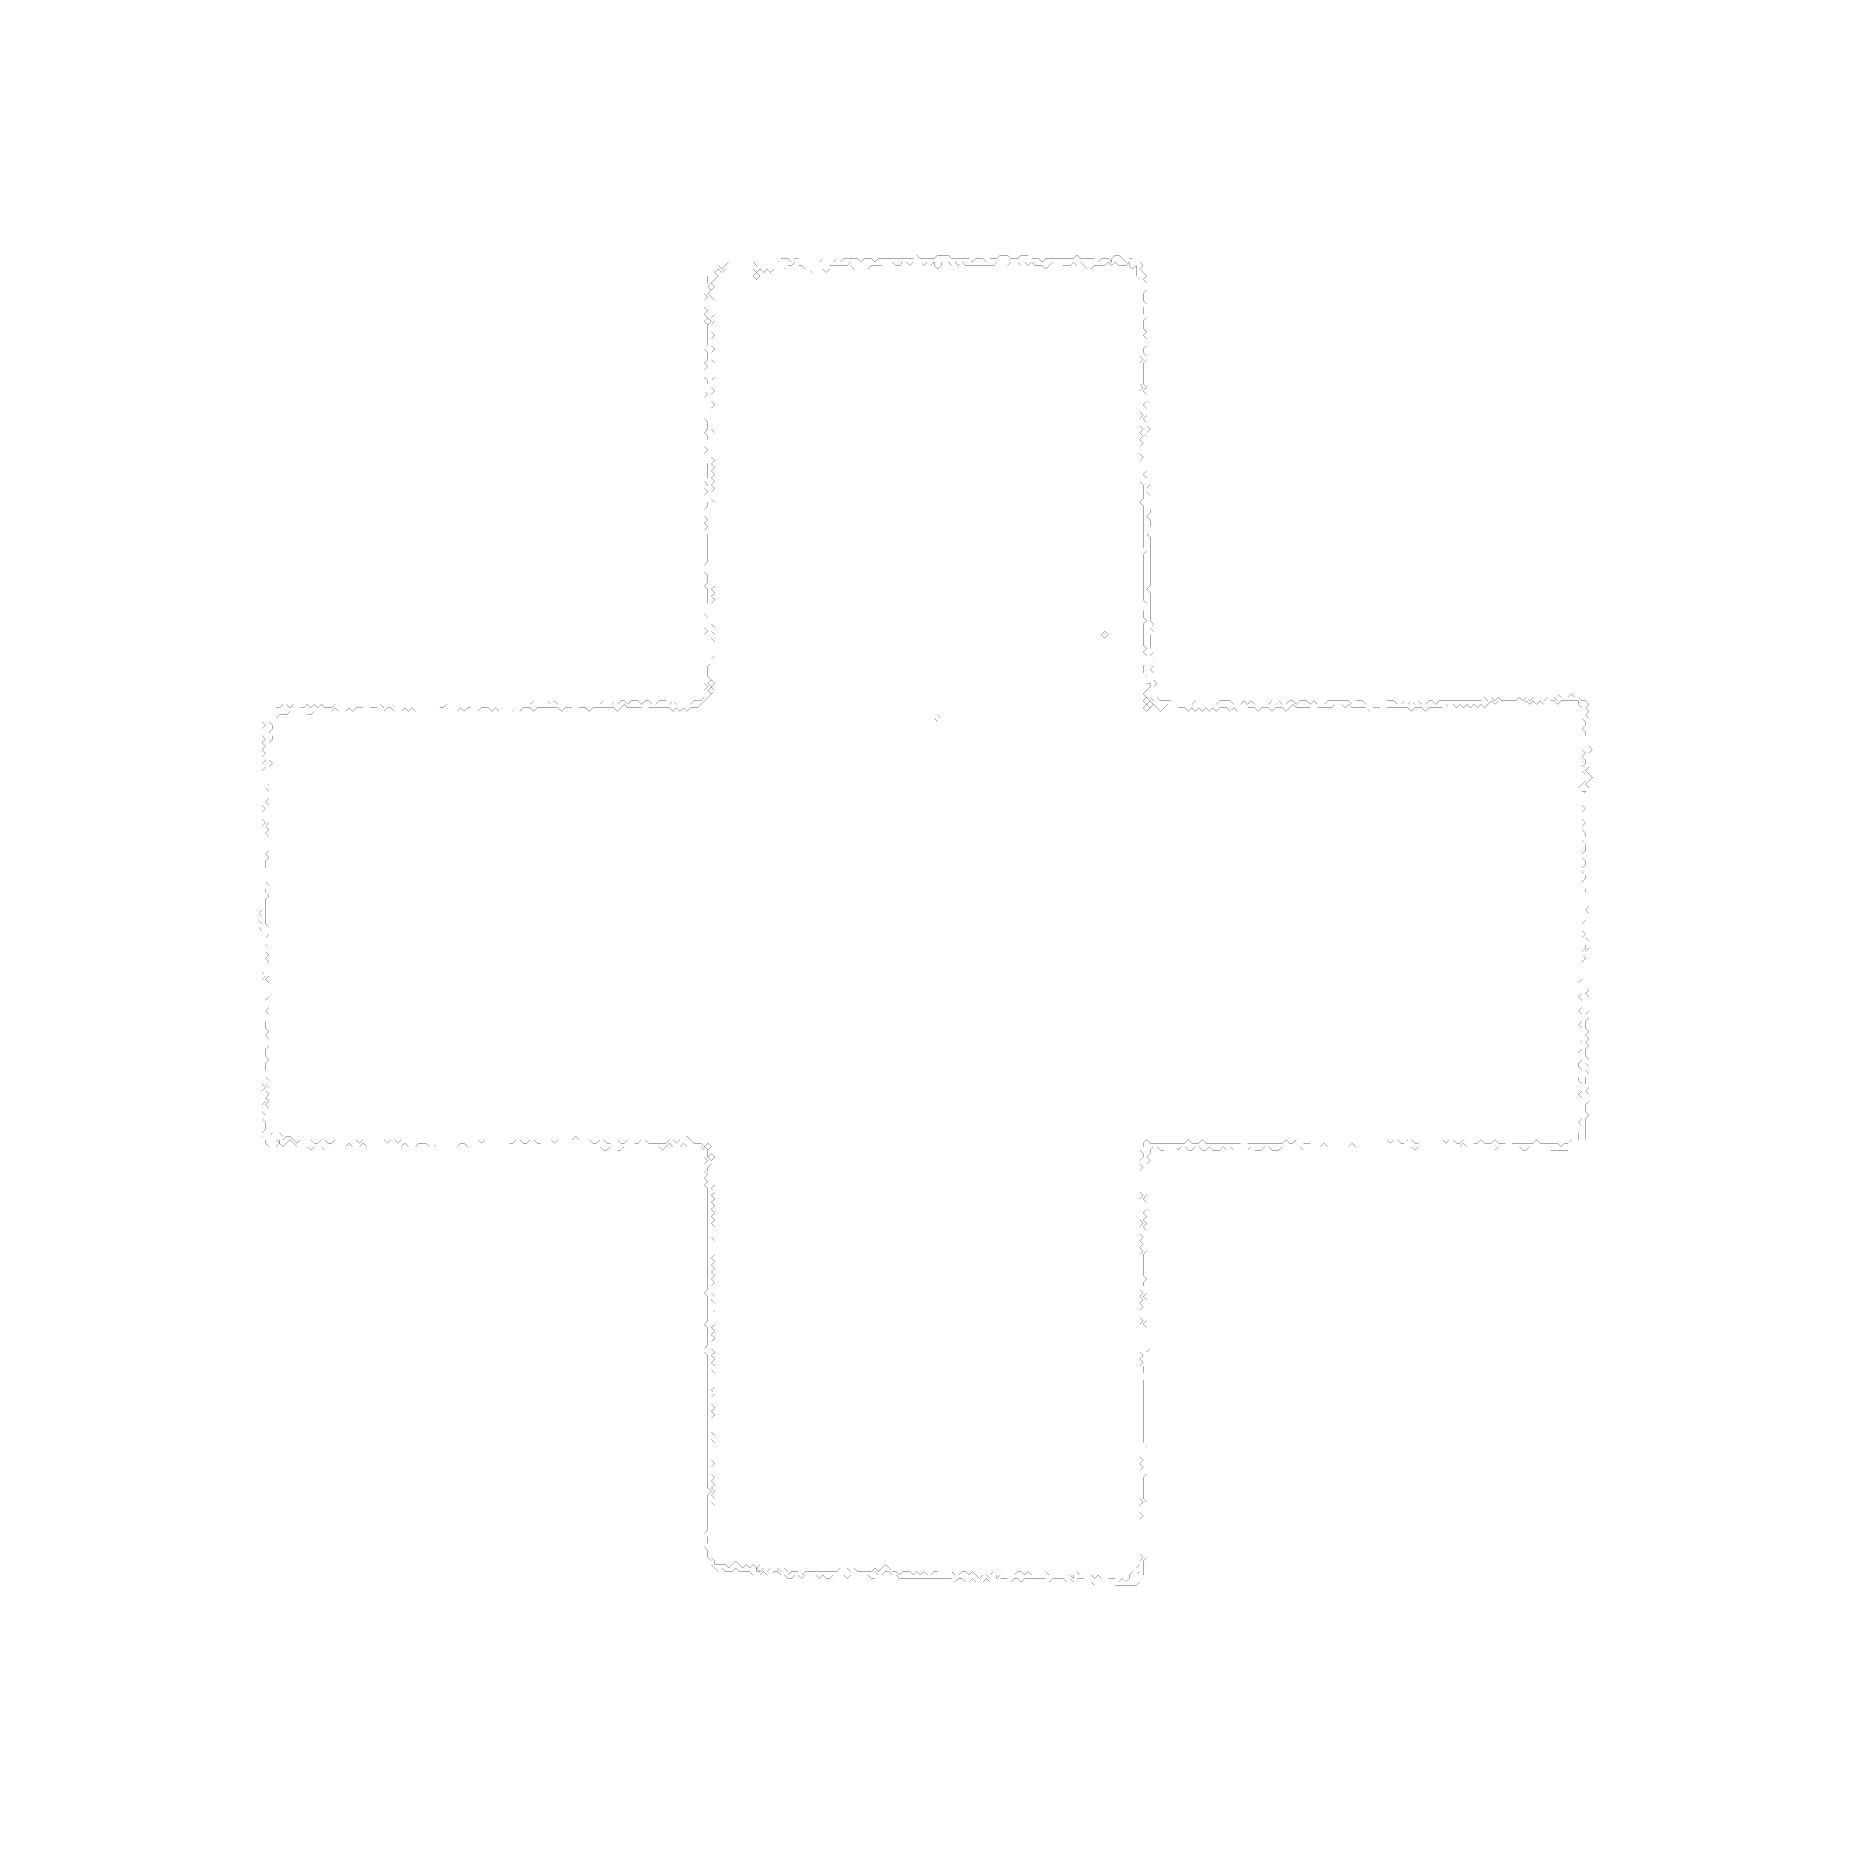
# Model space of a CAD drawing. Header units: metres. Extents: x 0 to 5072, y -5072 to 0.
import ezdxf

# ---------------------------------------------------------------- set-up
doc = ezdxf.new("R2010")
doc.units = ezdxf.units.M
doc.layers.add('conductor', color=1, linetype='Continuous')
doc.layers.add('substrate', color=5, linetype='Continuous')

msp = doc.modelspace()

# ---------------------------------------------------------------- linework, layer by layer
at = {"layer": 'conductor', "const_width": 0.5}
for points in [[(2163.8, -645.2), (2153.9, -655.1), (2144, -655.1), (2134, -665), (2124.1, -665), (2114.2, -665), (2104.3, -655.1), (2104.3, -665), (2094.3, -675), (2084.4, -665), (2074.5, -675), (2064.6, -665), (2054.6, -675), (2044.7, -665), (2034.8, -665), (2024.9, -665), (2014.9, -675), (2005, -665), (1995.1, -665), (1985.2, -665), (1975.2, -665), (1965.3, -665), (1955.4, -675), (1945.5, -665), (1935.5, -675), (1945.5, -684.9), (1935.5, -694.8), (1925.6, -704.7), (1915.7, -714.7), (1925.6, -724.6), (1915.7, -734.5), (1925.6, -744.4), (1935.5, -754.4), (1925.6, -764.3), (1925.6, -774.2), (1925.6, -784.1), (1935.5, -794.1), (1925.6, -804), (1935.5, -813.9), (1925.6, -823.8), (1925.6, -833.8), (1925.6, -843.7), (1935.5, -853.6), (1925.6, -863.5), (1925.6, -873.5), (1925.6, -883.4), (1935.5, -893.3), (1925.6, -903.2), (1925.6, -913.2), (1925.6, -923.1), (1935.5, -933), (1925.6, -942.9), (1925.6, -952.9), (1925.6, -962.8), (1915.7, -972.7), (1925.6, -982.7), (1925.6, -992.6), (1925.6, -1002.5), (1935.5, -1012.4), (1925.6, -1022.4), (1925.6, -1032.3), (1925.6, -1042.2), (1935.5, -1052.1), (1925.6, -1062.1), (1925.6, -1072), (1925.6, -1081.9), (1925.6, -1091.8), (1925.6, -1101.8), (1925.6, -1111.7), (1925.6, -1121.6), (1935.5, -1131.5), (1925.6, -1141.5), (1925.6, -1151.4), (1925.6, -1161.3), (1925.6, -1171.2), (1925.6, -1181.2), (1925.6, -1191.1), (1925.6, -1201), (1935.5, -1210.9), (1925.6, -1220.9), (1935.5, -1230.8), (1925.6, -1240.7), (1935.5, -1250.6), (1925.6, -1260.6), (1935.5, -1270.5), (1925.6, -1280.4), (1935.5, -1290.4), (1925.6, -1300.3), (1925.6, -1310.2), (1925.6, -1320.1), (1935.5, -1330.1), (1925.6, -1340), (1925.6, -1349.9), (1925.6, -1359.8), (1925.6, -1369.8), (1925.6, -1379.7), (1925.6, -1389.6), (1925.6, -1399.5), (1925.6, -1409.5), (1925.6, -1419.4), (1925.6, -1429.3), (1925.6, -1439.2), (1925.6, -1449.2), (1925.6, -1459.1), (1925.6, -1469), (1925.6, -1478.9), (1925.6, -1488.9), (1925.6, -1498.8), (1925.6, -1508.7), (1925.6, -1518.6), (1925.6, -1528.6), (1925.6, -1538.5), (1925.6, -1548.4), (1925.6, -1558.3), (1935.5, -1568.3), (1925.6, -1578.2), (1935.5, -1588.1), (1925.6, -1598.1), (1935.5, -1608), (1925.6, -1617.9), (1925.6, -1627.8), (1925.6, -1637.8), (1925.6, -1647.7), (1925.6, -1657.6), (1925.6, -1667.5), (1925.6, -1677.5), (1935.5, -1687.4), (1925.6, -1697.3), (1935.5, -1707.2), (1925.6, -1717.2), (1935.5, -1727.1), (1925.6, -1737), (1925.6, -1746.9), (1925.6, -1756.9), (1935.5, -1766.8), (1925.6, -1776.7), (1925.6, -1786.6), (1915.7, -1796.6), (1915.7, -1806.5), (1915.7, -1816.4), (1915.7, -1826.3), (1925.6, -1836.3), (1915.7, -1846.2), (1925.6, -1856.1), (1915.7, -1866), (1925.6, -1876), (1915.7, -1885.9), (1905.8, -1895.8), (1895.8, -1905.8), (1885.9, -1915.7), (1876, -1915.7), (1866, -1915.7), (1856.1, -1925.6), (1846.2, -1915.7), (1836.3, -1925.6), (1826.3, -1915.7), (1816.4, -1925.6), (1806.5, -1915.7), (1796.6, -1915.7), (1786.6, -1915.7), (1776.7, -1915.7), (1766.8, -1915.7), (1756.9, -1915.7), (1746.9, -1915.7), (1737, -1925.6), (1727.1, -1915.7), (1717.2, -1915.7), (1707.2, -1915.7), (1697.3, -1915.7), (1687.4, -1915.7), (1677.5, -1905.8), (1667.5, -1915.7), (1657.6, -1925.6), (1647.7, -1915.7), (1637.8, -1915.7), (1627.8, -1915.7), (1617.9, -1915.7), (1608, -1915.7), (1598.1, -1915.7), (1588.1, -1915.7), (1578.2, -1925.6), (1568.3, -1915.7), (1558.3, -1915.7), (1548.4, -1915.7), (1538.5, -1925.6), (1528.6, -1915.7), (1518.6, -1915.7), (1508.7, -1915.7), (1498.8, -1925.6), (1488.9, -1915.7), (1478.9, -1915.7), (1469, -1915.7), (1459.1, -1915.7), (1449.2, -1915.7), (1439.2, -1915.7), (1429.3, -1915.7), (1419.4, -1925.6), (1409.5, -1915.7), (1399.5, -1915.7), (1389.6, -1915.7), (1379.7, -1925.6), (1369.8, -1915.7), (1359.8, -1925.6), (1349.9, -1915.7), (1340, -1925.6), (1330.1, -1915.7), (1320.1, -1925.6), (1310.2, -1915.7), (1300.3, -1925.6), (1290.4, -1915.7), (1280.4, -1915.7), (1270.5, -1915.7), (1260.6, -1925.6), (1250.6, -1925.6), (1240.7, -1915.7), (1230.8, -1915.7), (1220.9, -1925.6), (1210.9, -1915.7), (1201, -1925.6), (1191.1, -1925.6), (1181.2, -1925.6), (1171.2, -1915.7), (1161.3, -1925.6), (1151.4, -1925.6), (1141.5, -1925.6), (1131.5, -1925.6), (1121.6, -1925.6), (1111.7, -1925.6), (1101.8, -1925.6), (1091.8, -1925.6), (1081.9, -1925.6), (1072, -1915.7), (1062.1, -1925.6), (1052.1, -1915.7), (1042.2, -1925.6), (1032.3, -1925.6), (1022.4, -1925.6), (1012.4, -1915.7), (1002.5, -1915.7), (992.6, -1925.6), (982.7, -1925.6), (972.7, -1915.7), (962.8, -1915.7), (952.9, -1915.7), (942.9, -1925.6), (933, -1915.7), (923.1, -1915.7), (913.2, -1915.7), (903.2, -1925.6), (893.3, -1915.7), (883.4, -1925.6), (873.5, -1925.6), (863.5, -1925.6), (853.6, -1915.7), (843.7, -1925.6), (833.8, -1925.6), (823.8, -1925.6), (813.9, -1925.6), (804, -1925.6), (794.1, -1925.6), (784.1, -1935.5), (774.2, -1935.5), (764.3, -1925.6), (754.4, -1925.6), (744.4, -1925.6), (734.5, -1925.6), (724.6, -1925.6), (714.7, -1935.5), (704.7, -1935.5), (694.8, -1935.5), (684.9, -1945.5), (675, -1945.5), (665, -1945.5), (665, -1955.4), (675, -1965.3), (675, -1975.2), (665, -1985.2), (675, -1995.1), (675, -2005), (665, -2014.9), (665, -2024.9), (665, -2034.8), (665, -2044.7), (665, -2054.6), (665, -2064.6), (675, -2074.5), (665, -2084.4), (665, -2094.3), (665, -2104.3), (665, -2114.2), (665, -2124.1), (665, -2134), (655.1, -2144), (665, -2153.9), (665, -2163.8), (665, -2173.7), (655.1, -2183.7), (665, -2193.6), (665, -2203.5), (665, -2213.4), (665, -2223.4), (665, -2233.3), (665, -2243.2), (655.1, -2253.2), (665, -2263.1), (655.1, -2273), (665, -2282.9), (665, -2292.9), (665, -2302.8), (665, -2312.7), (665, -2322.6), (655.1, -2332.6), (665, -2342.5), (655.1, -2352.4), (655.1, -2362.3), (655.1, -2372.3), (665, -2382.2), (655.1, -2392.1), (665, -2402), (655.1, -2412), (665, -2421.9), (655.1, -2431.8), (655.1, -2441.7), (665, -2451.7), (655.1, -2461.6), (655.1, -2471.5), (655.1, -2481.4), (655.1, -2491.4), (655.1, -2501.3), (655.1, -2511.2), (655.1, -2521.1), (655.1, -2531.1), (665, -2541), (665, -2550.9), (665, -2560.9), (655.1, -2570.8), (665, -2580.7), (655.1, -2590.6), (665, -2600.6), (655.1, -2610.5), (665, -2620.4), (655.1, -2630.3), (665, -2640.3), (665, -2650.2), (665, -2660.1), (665, -2670), (665, -2680), (655.1, -2689.9), (665, -2699.8), (665, -2709.7), (665, -2719.7), (665, -2729.6), (665, -2739.5), (655.1, -2749.4), (665, -2759.4), (665, -2769.3), (655.1, -2779.2), (665, -2789.1), (665, -2799.1), (655.1, -2809), (655.1, -2818.9), (655.1, -2828.8), (665, -2838.8), (655.1, -2848.7), (665, -2858.6), (665, -2868.6), (665, -2878.5), (655.1, -2888.4), (655.1, -2898.3), (655.1, -2908.3), (665, -2918.2), (655.1, -2928.1), (655.1, -2938), (655.1, -2948), (665, -2957.9), (655.1, -2967.8), (665, -2977.7), (655.1, -2987.7), (665, -2997.6), (655.1, -3007.5), (665, -3017.4), (655.1, -3027.4), (665, -3037.3), (655.1, -3047.2), (665, -3057.1), (665, -3067.1), (665, -3077), (665, -3086.9), (665, -3096.8), (665, -3106.8), (665, -3116.7), (665, -3126.6), (665, -3136.5), (665, -3146.5), (675, -3146.5), (665, -3136.5), (675, -3126.6), (684.9, -3126.6), (694.8, -3126.6), (704.7, -3136.5), (704.7, -3146.5), (714.7, -3136.5), (724.6, -3136.5), (734.5, -3146.5), (744.4, -3156.4), (754.4, -3146.5), (764.3, -3146.5), (774.2, -3146.5), (784.1, -3146.5), (794.1, -3156.4), (804, -3156.4), (813.9, -3146.5), (823.8, -3146.5), (833.8, -3156.4), (843.7, -3156.4), (853.6, -3146.5), (863.5, -3146.5), (873.5, -3146.5), (883.4, -3146.5), (893.3, -3146.5), (903.2, -3146.5), (913.2, -3146.5), (923.1, -3156.4), (933, -3146.5), (942.9, -3146.5), (952.9, -3146.5), (962.8, -3146.5), (972.7, -3146.5), (982.7, -3146.5), (992.6, -3146.5), (1002.5, -3156.4), (1012.4, -3146.5), (1022.4, -3146.5), (1032.3, -3156.4), (1042.2, -3146.5), (1052.1, -3146.5), (1062.1, -3146.5), (1072, -3146.5), (1081.9, -3146.5), (1091.8, -3146.5), (1101.8, -3146.5), (1111.7, -3146.5), (1121.6, -3146.5), (1131.5, -3146.5), (1141.5, -3146.5), (1151.4, -3146.5), (1161.3, -3146.5), (1171.2, -3146.5), (1181.2, -3146.5), (1191.1, -3146.5), (1201, -3146.5), (1210.9, -3146.5), (1220.9, -3146.5), (1230.8, -3146.5), (1240.7, -3146.5), (1250.6, -3146.5), (1260.6, -3146.5), (1270.5, -3156.4), (1280.4, -3146.5), (1290.4, -3146.5), (1300.3, -3146.5), (1310.2, -3146.5), (1320.1, -3146.5), (1330.1, -3146.5), (1340, -3146.5), (1349.9, -3156.4), (1359.8, -3156.4), (1369.8, -3146.5), (1379.7, -3146.5), (1389.6, -3156.4), (1399.5, -3156.4), (1409.5, -3146.5), (1419.4, -3146.5), (1429.3, -3156.4), (1439.2, -3156.4), (1449.2, -3146.5), (1459.1, -3146.5), (1469, -3146.5), (1478.9, -3156.4), (1488.9, -3146.5), (1498.8, -3146.5), (1508.7, -3146.5), (1518.6, -3146.5), (1528.6, -3146.5), (1538.5, -3136.5), (1548.4, -3146.5), (1558.3, -3146.5), (1568.3, -3146.5), (1578.2, -3146.5), (1588.1, -3156.4), (1598.1, -3156.4), (1608, -3146.5), (1617.9, -3146.5), (1627.8, -3156.4), (1637.8, -3156.4), (1647.7, -3146.5), (1657.6, -3146.5), (1667.5, -3156.4), (1677.5, -3156.4), (1687.4, -3146.5), (1697.3, -3146.5), (1707.2, -3156.4), (1717.2, -3156.4), (1727.1, -3146.5), (1737, -3146.5), (1746.9, -3156.4), (1756.9, -3156.4), (1766.8, -3156.4), (1776.7, -3156.4), (1786.6, -3156.4), (1796.6, -3156.4), (1806.5, -3146.5), (1816.4, -3146.5), (1826.3, -3156.4), (1836.3, -3146.5), (1846.2, -3146.5), (1856.1, -3136.5), (1866, -3146.5), (1876, -3156.4), (1885.9, -3156.4), (1895.8, -3156.4), (1905.8, -3166.3), (1915.7, -3176.2), (1915.7, -3186.2), (1915.7, -3196.1), (1925.6, -3206), (1925.6, -3216), (1915.7, -3225.9), (1915.7, -3235.8), (1925.6, -3245.7), (1915.7, -3255.7), (1925.6, -3265.6), (1935.5, -3275.5), (1925.6, -3285.4), (1935.5, -3295.4), (1925.6, -3305.3), (1935.5, -3315.2), (1925.6, -3325.1), (1935.5, -3335.1), (1925.6, -3345), (1935.5, -3354.9), (1925.6, -3364.8), (1935.5, -3374.8), (1925.6, -3384.7), (1935.5, -3394.6), (1925.6, -3404.5), (1925.6, -3414.5), (1925.6, -3424.4), (1935.5, -3434.3), (1925.6, -3444.2), (1925.6, -3454.2), (1925.6, -3464.1), (1935.5, -3474), (1925.6, -3483.9), (1935.5, -3493.9), (1925.6, -3503.8), (1935.5, -3513.7), (1925.6, -3523.7), (1935.5, -3533.6), (1925.6, -3543.5), (1935.5, -3553.4), (1925.6, -3563.4), (1925.6, -3573.3), (1925.6, -3583.2), (1935.5, -3593.1), (1925.6, -3603.1), (1935.5, -3613), (1925.6, -3622.9), (1935.5, -3632.8), (1925.6, -3642.8), (1925.6, -3652.7), (1925.6, -3662.6), (1935.5, -3672.5), (1925.6, -3682.5), (1935.5, -3692.4), (1925.6, -3702.3), (1935.5, -3712.2), (1925.6, -3722.2), (1925.6, -3732.1), (1925.6, -3742), (1935.5, -3751.9), (1925.6, -3761.9), (1935.5, -3771.8), (1925.6, -3781.7), (1935.5, -3791.6), (1925.6, -3801.6), (1935.5, -3811.5), (1925.6, -3821.4), (1935.5, -3831.4), (1925.6, -3841.3), (1935.5, -3851.2), (1925.6, -3861.1), (1935.5, -3871.1), (1925.6, -3881), (1925.6, -3890.9), (1925.6, -3900.8), (1935.5, -3910.8), (1925.6, -3920.7), (1935.5, -3930.6), (1925.6, -3940.5), (1925.6, -3950.5), (1925.6, -3960.4), (1925.6, -3970.3), (1925.6, -3980.2), (1935.5, -3990.2), (1925.6, -4000.1), (1935.5, -4010), (1925.6, -4019.9), (1925.6, -4029.9), (1925.6, -4039.8), (1925.6, -4049.7), (1925.6, -4059.6), (1935.5, -4069.6), (1925.6, -4079.5), (1925.6, -4089.4), (1925.6, -4099.3), (1935.5, -4109.3), (1925.6, -4119.2), (1935.5, -4129.1), (1925.6, -4139.1), (1935.5, -4149), (1925.6, -4158.9), (1935.5, -4168.8), (1925.6, -4178.8), (1935.5, -4188.7), (1925.6, -4198.6), (1925.6, -4208.5), (1925.6, -4218.5), (1925.6, -4228.4), (1925.6, -4238.3), (1925.6, -4248.2), (1925.6, -4258.2), (1925.6, -4268.1), (1925.6, -4278), (1925.6, -4287.9), (1925.6, -4297.9), (1925.6, -4307.8), (1925.6, -4317.7), (1925.6, -4327.6), (1925.6, -4337.6), (1935.5, -4347.5), (1935.5, -4357.4), (1945.5, -4357.4), (1955.4, -4357.4), (1965.3, -4357.4), (1975.2, -4367.3), (1985.2, -4357.4), (1995.1, -4347.5), (2005, -4357.4), (2014.9, -4367.3), (2024.9, -4357.4), (2034.8, -4367.3), (2044.7, -4357.4), (2054.6, -4367.3), (2054.6, -4377.3), (2064.6, -4377.3), (2074.5, -4367.3), (2084.4, -4377.3), (2094.3, -4367.3), (2104.3, -4367.3), (2114.2, -4367.3), (2124.1, -4377.3), (2134, -4367.3), (2144, -4377.3), (2144, -4387.2), (2153.9, -4377.3), (2163.8, -4377.3), (2173.7, -4377.3), (2183.7, -4387.2), (2193.6, -4377.3), (2203.5, -4377.3), (2213.4, -4377.3), (2223.4, -4377.3), (2233.3, -4377.3), (2243.2, -4377.3), (2253.2, -4377.3), (2263.1, -4377.3), (2273, -4377.3), (2282.9, -4377.3), (2292.9, -4367.3), (2302.8, -4377.3), (2312.7, -4367.3), (2322.6, -4377.3), (2332.6, -4367.3), (2342.5, -4377.3), (2352.4, -4377.3), (2362.3, -4377.3), (2372.3, -4377.3), (2382.2, -4377.3), (2392.1, -4367.3), (2402, -4377.3), (2412, -4367.3), (2421.9, -4357.4), (2431.8, -4367.3), (2441.7, -4377.3), (2451.7, -4377.3), (2461.6, -4387.2), (2471.5, -4377.3), (2481.4, -4377.3), (2491.4, -4377.3), (2501.3, -4387.2), (2511.2, -4377.3), (2521.1, -4387.2), (2531.1, -4377.3), (2541, -4387.2), (2550.9, -4387.2), (2560.9, -4377.3), (2570.8, -4377.3), (2580.7, -4387.2), (2590.6, -4387.2), (2600.6, -4387.2), (2610.5, -4377.3), (2620.4, -4387.2), (2630.3, -4387.2), (2640.3, -4377.3), (2650.2, -4377.3), (2660.1, -4387.2), (2670, -4377.3), (2680, -4387.2), (2689.9, -4397.1), (2699.8, -4387.2), (2709.7, -4387.2), (2719.7, -4397.1), (2719.7, -4387.2), (2729.6, -4377.3), (2739.5, -4387.2), (2739.5, -4397.1), (2749.4, -4387.2), (2759.4, -4387.2), (2769.3, -4387.2), (2779.2, -4387.2), (2789.1, -4387.2), (2799.1, -4377.3), (2809, -4377.3), (2818.9, -4387.2), (2828.8, -4377.3), (2838.8, -4387.2), (2848.7, -4387.2), (2858.6, -4387.2), (2868.6, -4387.2), (2878.5, -4377.3), (2888.4, -4387.2), (2898.3, -4387.2), (2908.3, -4387.2), (2918.2, -4387.2), (2928.1, -4387.2), (2938, -4387.2), (2948, -4387.2), (2957.9, -4397.1), (2957.9, -4387.2), (2967.8, -4377.3), (2977.7, -4387.2), (2987.7, -4387.2), (2997.6, -4387.2), (3007.5, -4387.2), (3017.4, -4397.1), (3027.4, -4387.2), (3037.3, -4397.1), (3047.2, -4387.2), (3057.1, -4397.1), (3067.1, -4397.1), (3077, -4397.1), (3086.9, -4407), (3096.8, -4397.1), (3106.8, -4407), (3116.7, -4397.1), (3116.7, -4387.2), (3126.6, -4377.3), (3136.5, -4387.2), (3146.5, -4377.3), (3136.5, -4367.3), (3146.5, -4357.4), (3146.5, -4347.5), (3156.4, -4337.6), (3146.5, -4327.6), (3146.5, -4317.7), (3146.5, -4307.8), (3146.5, -4297.9), (3146.5, -4287.9), (3146.5, -4278), (3146.5, -4268.1), (3146.5, -4258.2), (3146.5, -4248.2), (3146.5, -4238.3), (3146.5, -4228.4), (3156.4, -4218.5), (3146.5, -4208.5), (3146.5, -4198.6), (3146.5, -4188.7), (3156.4, -4178.8), (3146.5, -4168.8), (3146.5, -4158.9), (3146.5, -4149), (3146.5, -4139.1), (3146.5, -4129.1), (3146.5, -4119.2), (3146.5, -4109.3), (3156.4, -4099.3), (3146.5, -4089.4), (3156.4, -4079.5), (3146.5, -4069.6), (3156.4, -4059.6), (3146.5, -4049.7), (3146.5, -4039.8), (3146.5, -4029.9), (3146.5, -4019.9), (3146.5, -4010), (3146.5, -4000.1), (3146.5, -3990.2), (3146.5, -3980.2), (3146.5, -3970.3), (3146.5, -3960.4), (3146.5, -3950.5), (3146.5, -3940.5), (3146.5, -3930.6), (3146.5, -3920.7), (3146.5, -3910.8), (3146.5, -3900.8), (3146.5, -3890.9), (3146.5, -3881), (3146.5, -3871.1), (3146.5, -3861.1), (3146.5, -3851.2), (3146.5, -3841.3), (3146.5, -3831.4), (3146.5, -3821.4), (3146.5, -3811.5), (3146.5, -3801.6), (3146.5, -3791.6), (3156.4, -3781.7), (3146.5, -3771.8), (3156.4, -3761.9), (3146.5, -3751.9), (3156.4, -3742), (3146.5, -3732.1), (3146.5, -3722.2), (3146.5, -3712.2), (3156.4, -3702.3), (3146.5, -3692.4), (3146.5, -3682.5), (3146.5, -3672.5), (3156.4, -3662.6), (3146.5, -3652.7), (3146.5, -3642.8), (3146.5, -3632.8), (3156.4, -3622.9), (3146.5, -3613), (3156.4, -3603.1), (3146.5, -3593.1), (3156.4, -3583.2), (3146.5, -3573.3), (3146.5, -3563.4), (3146.5, -3553.4), (3156.4, -3543.5), (3146.5, -3533.6), (3146.5, -3523.7), (3146.5, -3513.7), (3146.5, -3503.8), (3146.5, -3493.9), (3146.5, -3483.9), (3146.5, -3474), (3156.4, -3464.1), (3146.5, -3454.2), (3156.4, -3444.2), (3146.5, -3434.3), (3156.4, -3424.4), (3146.5, -3414.5), (3146.5, -3404.5), (3146.5, -3394.6), (3156.4, -3384.7), (3146.5, -3374.8), (3146.5, -3364.8), (3146.5, -3354.9), (3156.4, -3345), (3146.5, -3335.1), (3146.5, -3325.1), (3146.5, -3315.2), (3156.4, -3305.3), (3146.5, -3295.4), (3146.5, -3285.4), (3146.5, -3275.5), (3146.5, -3265.6), (3146.5, -3255.7), (3146.5, -3245.7), (3146.5, -3235.8), (3156.4, -3225.9), (3146.5, -3216), (3146.5, -3206), (3156.4, -3196.1), (3156.4, -3186.2), (3146.5, -3176.2), (3156.4, -3166.3), (3156.4, -3156.4), (3166.3, -3146.5), (3176.2, -3156.4), (3186.2, -3156.4), (3196.1, -3156.4), (3206, -3156.4), (3216, -3156.4), (3225.9, -3156.4), (3235.8, -3156.4), (3245.7, -3156.4), (3255.7, -3156.4), (3265.6, -3156.4), (3275.5, -3156.4), (3285.4, -3146.5), (3295.4, -3156.4), (3305.3, -3156.4), (3315.2, -3156.4), (3325.1, -3146.5), (3335.1, -3156.4), (3345, -3156.4), (3354.9, -3156.4), (3364.8, -3156.4), (3374.8, -3156.4), (3384.7, -3156.4), (3394.6, -3156.4), (3404.5, -3156.4), (3414.5, -3156.4), (3424.4, -3156.4), (3434.3, -3156.4), (3444.2, -3146.5), (3454.2, -3156.4), (3464.1, -3156.4), (3474, -3156.4), (3483.9, -3156.4), (3493.9, -3156.4), (3503.8, -3156.4), (3513.7, -3156.4), (3523.7, -3156.4), (3533.6, -3156.4), (3543.5, -3156.4), (3553.4, -3156.4), (3563.4, -3146.5), (3573.3, -3156.4), (3583.2, -3156.4), (3593.1, -3146.5), (3603.1, -3146.5), (3613, -3156.4), (3622.9, -3156.4), (3632.8, -3156.4), (3642.8, -3146.5), (3652.7, -3146.5), (3662.6, -3146.5), (3672.5, -3146.5), (3682.5, -3146.5), (3692.4, -3146.5), (3702.3, -3146.5), (3712.2, -3146.5), (3722.2, -3146.5), (3732.1, -3146.5), (3742, -3146.5), (3751.9, -3146.5), (3761.9, -3146.5), (3771.8, -3146.5), (3781.7, -3146.5), (3791.6, -3146.5), (3801.6, -3146.5), (3811.5, -3146.5), (3821.4, -3146.5), (3831.4, -3146.5), (3841.3, -3146.5), (3851.2, -3146.5), (3861.1, -3156.4), (3871.1, -3146.5), (3881, -3146.5), (3890.9, -3156.4), (3900.8, -3156.4), (3910.8, -3146.5), (3920.7, -3146.5), (3930.6, -3156.4), (3940.5, -3156.4), (3950.5, -3146.5), (3960.4, -3146.5), (3970.3, -3146.5), (3980.2, -3146.5), (3990.2, -3146.5), (4000.1, -3146.5), (4010, -3146.5), (4019.9, -3156.4), (4029.9, -3146.5), (4039.8, -3146.5), (4049.7, -3156.4), (4059.6, -3156.4), (4069.6, -3146.5), (4079.5, -3146.5), (4089.4, -3146.5), (4099.3, -3156.4), (4109.3, -3156.4), (4119.2, -3146.5), (4129.1, -3156.4), (4139.1, -3156.4), (4149, -3156.4), (4158.9, -3146.5), (4168.8, -3156.4), (4178.8, -3156.4), (4188.7, -3156.4), (4198.6, -3146.5), (4208.5, -3156.4), (4218.5, -3156.4), (4228.4, -3156.4), (4238.3, -3156.4), (4248.2, -3156.4), (4258.2, -3156.4), (4268.1, -3156.4), (4278, -3146.5), (4287.9, -3156.4), (4297.9, -3156.4), (4307.8, -3156.4), (4317.7, -3156.4), (4327.6, -3156.4), (4337.6, -3156.4), (4347.5, -3166.3), (4357.4, -3156.4), (4367.3, -3156.4), (4377.3, -3146.5), (4387.2, -3146.5), (4397.1, -3146.5), (4397.1, -3136.5), (4397.1, -3126.6), (4407, -3116.7), (4407, -3106.8), (4397.1, -3096.8), (4407, -3086.9), (4407, -3077), (4407, -3067.1), (4397.1, -3057.1), (4407, -3047.2), (4407, -3037.3), (4407, -3027.4), (4397.1, -3017.4), (4407, -3007.5), (4407, -2997.6), (4407, -2987.7), (4397.1, -2977.7), (4397.1, -2967.8), (4407, -2957.9), (4407, -2948), (4397.1, -2938), (4397.1, -2928.1), (4407, -2918.2), (4407, -2908.3), (4397.1, -2898.3), (4407, -2888.4), (4407, -2878.5), (4407, -2868.6), (4397.1, -2858.6), (4407, -2848.7), (4407, -2838.8), (4407, -2828.8), (4397.1, -2818.9), (4407, -2809), (4407, -2799.1), (4407, -2789.1), (4397.1, -2779.2), (4407, -2769.3), (4407, -2759.4), (4407, -2749.4), (4397.1, -2739.5), (4407, -2729.6), (4407, -2719.7), (4407, -2709.7), (4397.1, -2699.8), (4407, -2689.9), (4417, -2680), (4407, -2670), (4407, -2660.1), (4407, -2650.2), (4407, -2640.3), (4417, -2630.3), (4407, -2620.4), (4407, -2610.5), (4417, -2600.6), (4417, -2590.6), (4407, -2580.7), (4407, -2570.8), (4417, -2560.9), (4407, -2550.9), (4407, -2541), (4407, -2531.1), (4417, -2521.1), (4407, -2511.2), (4407, -2501.3), (4407, -2491.4), (4407, -2481.4), (4407, -2471.5), (4407, -2461.6), (4407, -2451.7), (4417, -2441.7), (4417, -2431.8), (4407, -2421.9), (4407, -2412), (4417, -2402), (4417, -2392.1), (4407, -2382.2), (4407, -2372.3), (4417, -2362.3), (4417, -2352.4), (4407, -2342.5), (4407, -2332.6), (4417, -2322.6), (4417, -2312.7), (4417, -2302.8), (4407, -2292.9), (4417, -2282.9), (4417, -2273), (4407, -2263.1), (4407, -2253.2), (4417, -2243.2), (4407, -2233.3), (4407, -2223.4), (4407, -2213.4), (4417, -2203.5), (4407, -2193.6), (4407, -2183.7), (4407, -2173.7), (4407, -2163.8), (4417, -2153.9), (4407, -2153.9), (4397.1, -2144), (4407, -2134), (4417, -2124.1), (4407, -2114.2), (4417, -2104.3), (4407, -2094.3), (4407, -2084.4), (4417, -2074.5), (4417, -2064.6), (4407, -2054.6), (4417, -2044.7), (4407, -2034.8), (4407, -2024.9), (4407, -2014.9), (4407, -2005), (4417, -1995.1), (4417, -1985.2), (4407, -1975.2), (4417, -1965.3), (4417, -1955.4), (4407, -1945.5), (4407, -1935.5), (4407, -1925.6), (4407, -1915.7), (4397.1, -1905.8), (4397.1, -1895.8), (4387.2, -1895.8), (4377.3, -1895.8), (4367.3, -1895.8), (4357.4, -1895.8), (4347.5, -1895.8), (4337.6, -1905.8), (4327.6, -1895.8), (4317.7, -1895.8), (4307.8, -1905.8), (4297.9, -1905.8), (4287.9, -1895.8), (4278, -1905.8), (4268.1, -1895.8), (4258.2, -1905.8), (4248.2, -1895.8), (4238.3, -1905.8), (4228.4, -1905.8), (4218.5, -1905.8), (4208.5, -1905.8), (4198.6, -1905.8), (4188.7, -1905.8), (4178.8, -1905.8), (4168.8, -1895.8), (4158.9, -1905.8), (4149, -1895.8), (4139.1, -1905.8), (4129.1, -1915.7), (4119.2, -1905.8), (4109.3, -1915.7), (4099.3, -1905.8), (4089.4, -1915.7), (4079.5, -1905.8), (4069.6, -1915.7), (4059.6, -1905.8), (4049.7, -1915.7), (4039.8, -1905.8), (4029.9, -1915.7), (4019.9, -1905.8), (4010, -1915.7), (4000.1, -1915.7), (3990.2, -1915.7), (3980.2, -1915.7), (3970.3, -1915.7), (3960.4, -1925.6), (3950.5, -1915.7), (3940.5, -1915.7), (3930.6, -1915.7), (3920.7, -1925.6), (3910.8, -1915.7), (3900.8, -1915.7), (3890.9, -1915.7), (3881, -1915.7), (3871.1, -1915.7), (3861.1, -1915.7), (3851.2, -1915.7), (3841.3, -1925.6), (3831.4, -1915.7), (3821.4, -1915.7), (3811.5, -1915.7), (3801.6, -1925.6), (3791.6, -1915.7), (3781.7, -1915.7), (3771.8, -1915.7), (3761.9, -1915.7), (3751.9, -1915.7), (3742, -1905.8), (3732.1, -1915.7), (3722.2, -1905.8), (3712.2, -1905.8), (3702.3, -1905.8), (3692.4, -1915.7), (3682.5, -1915.7), (3672.5, -1915.7), (3662.6, -1915.7), (3652.7, -1915.7), (3642.8, -1925.6), (3632.8, -1915.7), (3622.9, -1915.7), (3613, -1915.7), (3603.1, -1915.7), (3593.1, -1915.7), (3583.2, -1905.8), (3573.3, -1915.7), (3563.4, -1925.6), (3553.4, -1915.7), (3543.5, -1915.7), (3533.6, -1915.7), (3523.7, -1925.6), (3513.7, -1915.7), (3503.8, -1915.7), (3493.9, -1915.7), (3483.9, -1925.6), (3474, -1915.7), (3464.1, -1915.7), (3454.2, -1915.7), (3444.2, -1925.6), (3434.3, -1915.7), (3424.4, -1925.6), (3414.5, -1915.7), (3404.5, -1925.6), (3394.6, -1915.7), (3384.7, -1915.7), (3374.8, -1915.7), (3364.8, -1925.6), (3354.9, -1915.7), (3345, -1925.6), (3335.1, -1915.7), (3325.1, -1925.6), (3315.2, -1915.7), (3305.3, -1925.6), (3295.4, -1915.7), (3285.4, -1925.6), (3275.5, -1915.7), (3265.6, -1915.7), (3255.7, -1915.7), (3245.7, -1925.6), (3235.8, -1915.7), (3225.9, -1905.8), (3216, -1915.7), (3206, -1925.6), (3196.1, -1915.7), (3186.2, -1905.8), (3176.2, -1895.8), (3166.3, -1885.9), (3156.4, -1876), (3166.3, -1866), (3176.2, -1856.1), (3176.2, -1846.2), (3166.3, -1846.2), (3156.4, -1836.3), (3166.3, -1826.3), (3156.4, -1816.4), (3156.4, -1806.5), (3156.4, -1796.6), (3166.3, -1786.6), (3166.3, -1776.7), (3166.3, -1766.8), (3156.4, -1756.9), (3166.3, -1746.9), (3156.4, -1737), (3156.4, -1727.1), (3156.4, -1717.2), (3156.4, -1707.2), (3156.4, -1697.3), (3156.4, -1687.4), (3156.4, -1677.5), (3166.3, -1667.5), (3156.4, -1657.6), (3156.4, -1647.7), (3156.4, -1637.8), (3166.3, -1627.8), (3166.3, -1617.9), (3156.4, -1608), (3156.4, -1598.1), (3156.4, -1588.1), (3156.4, -1578.2), (3156.4, -1568.3), (3156.4, -1558.3), (3156.4, -1548.4), (3156.4, -1538.5), (3156.4, -1528.6), (3156.4, -1518.6), (3156.4, -1508.7), (3156.4, -1498.8), (3156.4, -1488.9), (3156.4, -1478.9), (3166.3, -1469), (3156.4, -1459.1), (3156.4, -1449.2), (3156.4, -1439.2), (3156.4, -1429.3), (3156.4, -1419.4), (3156.4, -1409.5), (3156.4, -1399.5), (3156.4, -1389.6), (3156.4, -1379.7), (3156.4, -1369.8), (3156.4, -1359.8), (3156.4, -1349.9), (3156.4, -1340), (3146.5, -1330.1), (3156.4, -1320.1), (3156.4, -1310.2), (3156.4, -1300.3), (3156.4, -1290.4), (3156.4, -1280.4), (3146.5, -1270.5), (3146.5, -1260.6), (3146.5, -1250.6), (3156.4, -1240.7), (3146.5, -1230.8), (3146.5, -1220.9), (3146.5, -1210.9), (3156.4, -1201), (3146.5, -1191.1), (3146.5, -1181.2), (3146.5, -1171.2), (3156.4, -1161.3), (3146.5, -1151.4), (3156.4, -1141.5), (3146.5, -1131.5), (3156.4, -1121.6), (3146.5, -1111.7), (3146.5, -1101.8), (3146.5, -1091.8), (3156.4, -1081.9), (3146.5, -1072), (3146.5, -1062.1), (3146.5, -1052.1), (3156.4, -1042.2), (3146.5, -1032.3), (3146.5, -1022.4), (3146.5, -1012.4), (3156.4, -1002.5), (3146.5, -992.6), (3146.5, -982.7), (3146.5, -972.7), (3146.5, -962.8), (3146.5, -952.9), (3146.5, -942.9), (3146.5, -933), (3156.4, -923.1), (3146.5, -913.2), (3146.5, -903.2), (3146.5, -893.3), (3156.4, -883.4), (3146.5, -873.5), (3146.5, -863.5), (3146.5, -853.6), (3146.5, -843.7), (3146.5, -833.8), (3146.5, -823.8), (3146.5, -813.9), (3146.5, -804), (3146.5, -794.1), (3146.5, -784.1), (3146.5, -774.2), (3146.5, -764.3), (3146.5, -754.4), (3146.5, -744.4), (3146.5, -734.5), (3146.5, -724.6), (3146.5, -714.7), (3146.5, -704.7), (3146.5, -694.8), (3156.4, -684.9), (3146.5, -694.8), (3136.5, -684.9), (3136.5, -675), (3136.5, -665), (3136.5, -655.1), (3126.6, -665), (3116.7, -655.1), (3116.7, -645.2), (3106.8, -655.1), (3096.8, -655.1), (3086.9, -655.1), (3077, -645.2), (3067.1, -655.1), (3057.1, -645.2), (3047.2, -655.1), (3037.3, -655.1), (3027.4, -655.1), (3017.4, -655.1), (3007.5, -665), (2997.6, -665), (2987.7, -655.1), (2997.6, -645.2), (2987.7, -655.1), (2977.7, -645.2), (2967.8, -655.1), (2957.9, -645.2), (2948, -655.1), (2938, -655.1), (2928.1, -655.1), (2918.2, -645.2), (2908.3, -645.2), (2898.3, -645.2), (2888.4, -655.1), (2878.5, -665), (2868.6, -655.1), (2858.6, -655.1), (2848.7, -655.1), (2838.8, -645.2), (2828.8, -655.1), (2818.9, -645.2), (2809, -655.1), (2799.1, -645.2), (2789.1, -645.2), (2779.2, -645.2), (2769.3, -655.1), (2759.4, -645.2), (2749.4, -645.2), (2739.5, -645.2), (2729.6, -655.1), (2719.7, -655.1), (2709.7, -655.1), (2699.8, -655.1), (2689.9, -655.1), (2680, -655.1), (2670, -655.1), (2660.1, -655.1), (2650.2, -655.1), (2640.3, -645.2), (2630.3, -655.1), (2620.4, -645.2), (2610.5, -655.1), (2600.6, -645.2), (2590.6, -645.2), (2580.7, -645.2), (2580.7, -655.1), (2570.8, -665), (2560.9, -655.1), (2560.9, -645.2), (2550.9, -655.1), (2541, -645.2), (2531.1, -655.1), (2521.1, -645.2), (2511.2, -645.2), (2501.3, -645.2), (2491.4, -655.1), (2481.4, -645.2), (2471.5, -645.2), (2461.6, -655.1), (2451.7, -655.1), (2441.7, -645.2), (2431.8, -645.2), (2421.9, -645.2), (2412, -655.1), (2402, -655.1), (2392.1, -655.1), (2382.2, -655.1), (2372.3, -665), (2362.3, -665), (2352.4, -655.1), (2342.5, -645.2), (2342.5, -655.1), (2332.6, -665), (2322.6, -655.1), (2322.6, -645.2), (2312.7, -655.1), (2302.8, -655.1), (2292.9, -655.1), (2282.9, -655.1), (2273, -655.1), (2263.1, -655.1), (2263.1, -665), (2253.2, -675), (2243.2, -665), (2233.3, -665), (2223.4, -665), (2213.4, -675), (2203.5, -665), (2193.6, -665), (2183.7, -655.1), (2173.7, -655.1)], [(1915.7, -714.7), (1925.6, -704.7), (1935.5, -714.7), (1925.6, -724.6)], [(2044.7, -684.9), (2054.6, -675), (2064.6, -684.9), (2054.6, -694.8)], [(1915.7, -972.7), (1925.6, -962.8), (1935.5, -972.7), (1925.6, -982.7)], [(3037.3, -1707.2), (3047.2, -1697.3), (3057.1, -1707.2), (3047.2, -1717.2)], [(1915.7, -1846.2), (1925.6, -1836.3), (1935.5, -1846.2), (1925.6, -1856.1)], [(1915.7, -1866), (1925.6, -1856.1), (1935.5, -1866), (1925.6, -1876)], [(3156.4, -1895.8), (3166.3, -1885.9), (3176.2, -1895.8), (3166.3, -1905.8)], [(3156.4, -1915.7), (3166.3, -1905.8), (3176.2, -1915.7), (3166.3, -1925.6)], [(3166.3, -1905.8), (3176.2, -1895.8), (3186.2, -1905.8), (3176.2, -1915.7)], [(2560.9, -1945.5), (2570.8, -1935.5), (2580.7, -1945.5), (2570.8, -1955.4)], [(1905.8, -3166.3), (1915.7, -3156.4), (1925.6, -3166.3), (1915.7, -3176.2)], [(1915.7, -3196.1), (1925.6, -3186.2), (1935.5, -3196.1), (1925.6, -3206)], [(2054.6, -4367.3), (2064.6, -4357.4), (2074.5, -4367.3), (2064.6, -4377.3)]]:
    msp.add_lwpolyline(points, close=True, dxfattribs=at)
at = {"layer": 'substrate', "const_width": 0.5}
for points in [[(0, 0), (0, -9.9), (0, -19.9), (0, -29.8), (0, -39.7), (0, -49.6), (0, -59.6), (0, -69.5), (0, -79.4), (0, -89.3), (0, -99.3), (0, -109.2), (0, -119.1), (0, -129), (0, -139), (0, -148.9), (0, -158.8), (0, -168.7), (0, -178.7), (0, -188.6), (0, -198.5), (0, -208.4), (0, -218.4), (0, -228.3), (0, -238.2), (0, -248.1), (0, -258.1), (0, -268), (0, -277.9), (0, -287.8), (0, -297.8), (0, -307.7), (0, -317.6), (0, -327.6), (0, -337.5), (0, -347.4), (0, -357.3), (0, -367.3), (0, -377.2), (0, -387.1), (0, -397), (0, -407), (0, -416.9), (0, -426.8), (0, -436.7), (0, -446.7), (0, -456.6), (0, -466.5), (0, -476.4), (0, -486.4), (0, -496.3), (0, -506.2), (0, -516.1), (0, -526.1), (0, -536), (0, -545.9), (0, -555.8), (0, -565.8), (0, -575.7), (0, -585.6), (0, -595.5), (0, -605.5), (0, -615.4), (0, -625.3), (0, -635.2), (0, -645.2), (0, -655.1), (0, -665), (0, -675), (0, -684.9), (0, -694.8), (0, -704.7), (0, -714.7), (0, -724.6), (0, -734.5), (0, -744.4), (0, -754.4), (0, -764.3), (0, -774.2), (0, -784.1), (0, -794.1), (0, -804), (0, -813.9), (0, -823.8), (0, -833.8), (0, -843.7), (0, -853.6), (0, -863.5), (0, -873.5), (0, -883.4), (0, -893.3), (0, -903.2), (0, -913.2), (0, -923.1), (0, -933), (0, -942.9), (0, -952.9), (0, -962.8), (0, -972.7), (0, -982.7), (0, -992.6), (0, -1002.5), (0, -1012.4), (0, -1022.4), (0, -1032.3), (0, -1042.2), (0, -1052.1), (0, -1062.1), (0, -1072), (0, -1081.9), (0, -1091.8), (0, -1101.8), (0, -1111.7), (0, -1121.6), (0, -1131.5), (0, -1141.5), (0, -1151.4), (0, -1161.3), (0, -1171.2), (0, -1181.2), (0, -1191.1), (0, -1201), (0, -1210.9), (0, -1220.9), (0, -1230.8), (0, -1240.7), (0, -1250.6), (0, -1260.6), (0, -1270.5), (0, -1280.4), (0, -1290.4), (0, -1300.3), (0, -1310.2), (0, -1320.1), (0, -1330.1), (0, -1340), (0, -1349.9), (0, -1359.8), (0, -1369.8), (0, -1379.7), (0, -1389.6), (0, -1399.5), (0, -1409.5), (0, -1419.4), (0, -1429.3), (0, -1439.2), (0, -1449.2), (0, -1459.1), (0, -1469), (0, -1478.9), (0, -1488.9), (0, -1498.8), (0, -1508.7), (0, -1518.6), (0, -1528.6), (0, -1538.5), (0, -1548.4), (0, -1558.3), (0, -1568.3), (0, -1578.2), (0, -1588.1), (0, -1598.1), (0, -1608), (0, -1617.9), (0, -1627.8), (0, -1637.8), (0, -1647.7), (0, -1657.6), (0, -1667.5), (0, -1677.5), (0, -1687.4), (0, -1697.3), (0, -1707.2), (0, -1717.2), (0, -1727.1), (0, -1737), (0, -1746.9), (0, -1756.9), (0, -1766.8), (0, -1776.7), (0, -1786.6), (0, -1796.6), (0, -1806.5), (0, -1816.4), (0, -1826.3), (0, -1836.3), (0, -1846.2), (0, -1856.1), (0, -1866), (0, -1876), (0, -1885.9), (0, -1895.8), (0, -1905.8), (0, -1915.7), (0, -1925.6), (0, -1935.5), (0, -1945.5), (0, -1955.4), (0, -1965.3), (0, -1975.2), (0, -1985.2), (0, -1995.1), (0, -2005), (0, -2014.9), (0, -2024.9), (0, -2034.8), (0, -2044.7), (0, -2054.6), (0, -2064.6), (0, -2074.5), (0, -2084.4), (0, -2094.3), (0, -2104.3), (0, -2114.2), (0, -2124.1), (0, -2134), (0, -2144), (0, -2153.9), (0, -2163.8), (0, -2173.7), (0, -2183.7), (0, -2193.6), (0, -2203.5), (0, -2213.4), (0, -2223.4), (0, -2233.3), (0, -2243.2), (0, -2253.2), (0, -2263.1), (0, -2273), (0, -2282.9), (0, -2292.9), (0, -2302.8), (0, -2312.7), (0, -2322.6), (0, -2332.6), (0, -2342.5), (0, -2352.4), (0, -2362.3), (0, -2372.3), (0, -2382.2), (0, -2392.1), (0, -2402), (0, -2412), (0, -2421.9), (0, -2431.8), (0, -2441.7), (0, -2451.7), (0, -2461.6), (0, -2471.5), (0, -2481.4), (0, -2491.4), (0, -2501.3), (0, -2511.2), (0, -2521.1), (0, -2531.1), (0, -2541), (0, -2550.9), (0, -2560.9), (0, -2570.8), (0, -2580.7), (0, -2590.6), (0, -2600.6), (0, -2610.5), (0, -2620.4), (0, -2630.3), (0, -2640.3), (0, -2650.2), (0, -2660.1), (0, -2670), (0, -2680), (0, -2689.9), (0, -2699.8), (0, -2709.7), (0, -2719.7), (0, -2729.6), (0, -2739.5), (0, -2749.4), (0, -2759.4), (0, -2769.3), (0, -2779.2), (0, -2789.1), (0, -2799.1), (0, -2809), (0, -2818.9), (0, -2828.8), (0, -2838.8), (0, -2848.7), (0, -2858.6), (0, -2868.6), (0, -2878.5), (0, -2888.4), (0, -2898.3), (0, -2908.3), (0, -2918.2), (0, -2928.1), (0, -2938), (0, -2948), (0, -2957.9), (0, -2967.8), (0, -2977.7), (0, -2987.7), (0, -2997.6), (0, -3007.5), (0, -3017.4), (0, -3027.4), (0, -3037.3), (0, -3047.2), (0, -3057.1), (0, -3067.1), (0, -3077), (0, -3086.9), (0, -3096.8), (0, -3106.8), (0, -3116.7), (0, -3126.6), (0, -3136.5), (0, -3146.5), (0, -3156.4), (0, -3166.3), (0, -3176.2), (0, -3186.2), (0, -3196.1), (0, -3206), (0, -3216), (0, -3225.9), (0, -3235.8), (0, -3245.7), (0, -3255.7), (0, -3265.6), (0, -3275.5), (0, -3285.4), (0, -3295.4), (0, -3305.3), (0, -3315.2), (0, -3325.1), (0, -3335.1), (0, -3345), (0, -3354.9), (0, -3364.8), (0, -3374.8), (0, -3384.7), (0, -3394.6), (0, -3404.5), (0, -3414.5), (0, -3424.4), (0, -3434.3), (0, -3444.2), (0, -3454.2), (0, -3464.1), (0, -3474), (0, -3483.9), (0, -3493.9), (0, -3503.8), (0, -3513.7), (0, -3523.7), (0, -3533.6), (0, -3543.5), (0, -3553.4), (0, -3563.4), (0, -3573.3), (0, -3583.2), (0, -3593.1), (0, -3603.1), (0, -3613), (0, -3622.9), (0, -3632.8), (0, -3642.8), (0, -3652.7), (0, -3662.6), (0, -3672.5), (0, -3682.5), (0, -3692.4), (0, -3702.3), (0, -3712.2), (0, -3722.2), (0, -3732.1), (0, -3742), (0, -3751.9), (0, -3761.9), (0, -3771.8), (0, -3781.7), (0, -3791.6), (0, -3801.6), (0, -3811.5), (0, -3821.4), (0, -3831.4), (0, -3841.3), (0, -3851.2), (0, -3861.1), (0, -3871.1), (0, -3881), (0, -3890.9), (0, -3900.8), (0, -3910.8), (0, -3920.7), (0, -3930.6), (0, -3940.5), (0, -3950.5), (0, -3960.4), (0, -3970.3), (0, -3980.2), (0, -3990.2), (0, -4000.1), (0, -4010), (0, -4019.9), (0, -4029.9), (0, -4039.8), (0, -4049.7), (0, -4059.6), (0, -4069.6), (0, -4079.5), (0, -4089.4), (0, -4099.3), (0, -4109.3), (0, -4119.2), (0, -4129.1), (0, -4139.1), (0, -4149), (0, -4158.9), (0, -4168.8), (0, -4178.8), (0, -4188.7), (0, -4198.6), (0, -4208.5), (0, -4218.5), (0, -4228.4), (0, -4238.3), (0, -4248.2), (0, -4258.2), (0, -4268.1), (0, -4278), (0, -4287.9), (0, -4297.9), (0, -4307.8), (0, -4317.7), (0, -4327.6), (0, -4337.6), (0, -4347.5), (0, -4357.4), (0, -4367.3), (0, -4377.3), (0, -4387.2), (0, -4397.1), (0, -4407), (0, -4417), (0, -4426.9), (0, -4436.8), (0, -4446.8), (0, -4456.7), (0, -4466.6), (0, -4476.5), (0, -4486.5), (0, -4496.4), (0, -4506.3), (0, -4516.2), (0, -4526.2), (0, -4536.1), (0, -4546), (0, -4555.9), (0, -4565.9), (0, -4575.8), (0, -4585.7), (0, -4595.6), (0, -4605.6), (0, -4615.5), (0, -4625.4), (0, -4635.3), (0, -4645.3), (0, -4655.2), (0, -4665.1), (0, -4675), (0, -4685), (0, -4694.9), (0, -4704.8), (0, -4714.7), (0, -4724.7), (0, -4734.6), (0, -4744.5), (0, -4754.4), (0, -4764.4), (0, -4774.3), (0, -4784.2), (0, -4794.2), (0, -4804.1), (0, -4814), (0, -4823.9), (0, -4833.9), (0, -4843.8), (0, -4853.7), (0, -4863.6), (0, -4873.6), (0, -4883.5), (0, -4893.4), (0, -4903.3), (0, -4913.3), (0, -4923.2), (0, -4933.1), (0, -4943), (0, -4953), (0, -4962.9), (0, -4972.8), (0, -4982.7), (0, -4992.7), (0, -5002.6), (0, -5012.5), (0, -5022.4), (0, -5032.4), (0, -5042.3), (0, -5052.2), (0, -5062.1), (0, -5072.1), (9.9, -5072.1), (19.9, -5072.1), (29.8, -5072.1), (39.7, -5072.1), (49.6, -5072.1), (59.6, -5072.1), (69.5, -5072.1), (79.4, -5072.1), (89.3, -5072.1), (99.3, -5072.1), (109.2, -5072.1), (119.1, -5072.1), (129, -5072.1), (139, -5072.1), (148.9, -5072.1), (158.8, -5072.1), (168.7, -5072.1), (178.7, -5072.1), (188.6, -5072.1), (198.5, -5072.1), (208.4, -5072.1), (218.4, -5072.1), (228.3, -5072.1), (238.2, -5072.1), (248.1, -5072.1), (258.1, -5072.1), (268, -5072.1), (277.9, -5072.1), (287.8, -5072.1), (297.8, -5072.1), (307.7, -5072.1), (317.6, -5072.1), (327.6, -5072.1), (337.5, -5072.1), (347.4, -5072.1), (357.3, -5072.1), (367.3, -5072.1), (377.2, -5072.1), (387.1, -5072.1), (397, -5072.1), (407, -5072.1), (416.9, -5072.1), (426.8, -5072.1), (436.7, -5072.1), (446.7, -5072.1), (456.6, -5072.1), (466.5, -5072.1), (476.4, -5072.1), (486.4, -5072.1), (496.3, -5072.1), (506.2, -5072.1), (516.1, -5072.1), (526.1, -5072.1), (536, -5072.1), (545.9, -5072.1), (555.8, -5072.1), (565.8, -5072.1), (575.7, -5072.1), (585.6, -5072.1), (595.5, -5072.1), (605.5, -5072.1), (615.4, -5072.1), (625.3, -5072.1), (635.2, -5072.1), (645.2, -5072.1), (655.1, -5072.1), (665, -5072.1), (675, -5072.1), (684.9, -5072.1), (694.8, -5072.1), (704.7, -5072.1), (714.7, -5072.1), (724.6, -5072.1), (734.5, -5072.1), (744.4, -5072.1), (754.4, -5072.1), (764.3, -5072.1), (774.2, -5072.1), (784.1, -5072.1), (794.1, -5072.1), (804, -5072.1), (813.9, -5072.1), (823.8, -5072.1), (833.8, -5072.1), (843.7, -5072.1), (853.6, -5072.1), (863.5, -5072.1), (873.5, -5072.1), (883.4, -5072.1), (893.3, -5072.1), (903.2, -5072.1), (913.2, -5072.1), (923.1, -5072.1), (933, -5072.1), (942.9, -5072.1), (952.9, -5072.1), (962.8, -5072.1), (972.7, -5072.1), (982.7, -5072.1), (992.6, -5072.1), (1002.5, -5072.1), (1012.4, -5072.1), (1022.4, -5072.1), (1032.3, -5072.1), (1042.2, -5072.1), (1052.1, -5072.1), (1062.1, -5072.1), (1072, -5072.1), (1081.9, -5072.1), (1091.8, -5072.1), (1101.8, -5072.1), (1111.7, -5072.1), (1121.6, -5072.1), (1131.5, -5072.1), (1141.5, -5072.1), (1151.4, -5072.1), (1161.3, -5072.1), (1171.2, -5072.1), (1181.2, -5072.1), (1191.1, -5072.1), (1201, -5072.1), (1210.9, -5072.1), (1220.9, -5072.1), (1230.8, -5072.1), (1240.7, -5072.1), (1250.6, -5072.1), (1260.6, -5072.1), (1270.5, -5072.1), (1280.4, -5072.1), (1290.4, -5072.1), (1300.3, -5072.1), (1310.2, -5072.1), (1320.1, -5072.1), (1330.1, -5072.1), (1340, -5072.1), (1349.9, -5072.1), (1359.8, -5072.1), (1369.8, -5072.1), (1379.7, -5072.1), (1389.6, -5072.1), (1399.5, -5072.1), (1409.5, -5072.1), (1419.4, -5072.1), (1429.3, -5072.1), (1439.2, -5072.1), (1449.2, -5072.1), (1459.1, -5072.1), (1469, -5072.1), (1478.9, -5072.1), (1488.9, -5072.1), (1498.8, -5072.1), (1508.7, -5072.1), (1518.6, -5072.1), (1528.6, -5072.1), (1538.5, -5072.1), (1548.4, -5072.1), (1558.3, -5072.1), (1568.3, -5072.1), (1578.2, -5072.1), (1588.1, -5072.1), (1598.1, -5072.1), (1608, -5072.1), (1617.9, -5072.1), (1627.8, -5072.1), (1637.8, -5072.1), (1647.7, -5072.1), (1657.6, -5072.1), (1667.5, -5072.1), (1677.5, -5072.1), (1687.4, -5072.1), (1697.3, -5072.1), (1707.2, -5072.1), (1717.2, -5072.1), (1727.1, -5072.1), (1737, -5072.1), (1746.9, -5072.1), (1756.9, -5072.1), (1766.8, -5072.1), (1776.7, -5072.1), (1786.6, -5072.1), (1796.6, -5072.1), (1806.5, -5072.1), (1816.4, -5072.1), (1826.3, -5072.1), (1836.3, -5072.1), (1846.2, -5072.1), (1856.1, -5072.1), (1866, -5072.1), (1876, -5072.1), (1885.9, -5072.1), (1895.8, -5072.1), (1905.8, -5072.1), (1915.7, -5072.1), (1925.6, -5072.1), (1935.5, -5072.1), (1945.5, -5072.1), (1955.4, -5072.1), (1965.3, -5072.1), (1975.2, -5072.1), (1985.2, -5072.1), (1995.1, -5072.1), (2005, -5072.1), (2014.9, -5072.1), (2024.9, -5072.1), (2034.8, -5072.1), (2044.7, -5072.1), (2054.6, -5072.1), (2064.6, -5072.1), (2074.5, -5072.1), (2084.4, -5072.1), (2094.3, -5072.1), (2104.3, -5072.1), (2114.2, -5072.1), (2124.1, -5072.1), (2134, -5072.1), (2144, -5072.1), (2153.9, -5072.1), (2163.8, -5072.1), (2173.7, -5072.1), (2183.7, -5072.1), (2193.6, -5072.1), (2203.5, -5072.1), (2213.4, -5072.1), (2223.4, -5072.1), (2233.3, -5072.1), (2243.2, -5072.1), (2253.2, -5072.1), (2263.1, -5072.1), (2273, -5072.1), (2282.9, -5072.1), (2292.9, -5072.1), (2302.8, -5072.1), (2312.7, -5072.1), (2322.6, -5072.1), (2332.6, -5072.1), (2342.5, -5072.1), (2352.4, -5072.1), (2362.3, -5072.1), (2372.3, -5072.1), (2382.2, -5072.1), (2392.1, -5072.1), (2402, -5072.1), (2412, -5072.1), (2421.9, -5072.1), (2431.8, -5072.1), (2441.7, -5072.1), (2451.7, -5072.1), (2461.6, -5072.1), (2471.5, -5072.1), (2481.4, -5072.1), (2491.4, -5072.1), (2501.3, -5072.1), (2511.2, -5072.1), (2521.1, -5072.1), (2531.1, -5072.1), (2541, -5072.1), (2550.9, -5072.1), (2560.9, -5072.1), (2570.8, -5072.1), (2580.7, -5072.1), (2590.6, -5072.1), (2600.6, -5072.1), (2610.5, -5072.1), (2620.4, -5072.1), (2630.3, -5072.1), (2640.3, -5072.1), (2650.2, -5072.1), (2660.1, -5072.1), (2670, -5072.1), (2680, -5072.1), (2689.9, -5072.1), (2699.8, -5072.1), (2709.7, -5072.1), (2719.7, -5072.1), (2729.6, -5072.1), (2739.5, -5072.1), (2749.4, -5072.1), (2759.4, -5072.1), (2769.3, -5072.1), (2779.2, -5072.1), (2789.1, -5072.1), (2799.1, -5072.1), (2809, -5072.1), (2818.9, -5072.1), (2828.8, -5072.1), (2838.8, -5072.1), (2848.7, -5072.1), (2858.6, -5072.1), (2868.6, -5072.1), (2878.5, -5072.1), (2888.4, -5072.1), (2898.3, -5072.1), (2908.3, -5072.1), (2918.2, -5072.1), (2928.1, -5072.1), (2938, -5072.1), (2948, -5072.1), (2957.9, -5072.1), (2967.8, -5072.1), (2977.7, -5072.1), (2987.7, -5072.1), (2997.6, -5072.1), (3007.5, -5072.1), (3017.4, -5072.1), (3027.4, -5072.1), (3037.3, -5072.1), (3047.2, -5072.1), (3057.1, -5072.1), (3067.1, -5072.1), (3077, -5072.1), (3086.9, -5072.1), (3096.8, -5072.1), (3106.8, -5072.1), (3116.7, -5072.1), (3126.6, -5072.1), (3136.5, -5072.1), (3146.5, -5072.1), (3156.4, -5072.1), (3166.3, -5072.1), (3176.2, -5072.1), (3186.2, -5072.1), (3196.1, -5072.1), (3206, -5072.1), (3216, -5072.1), (3225.9, -5072.1), (3235.8, -5072.1), (3245.7, -5072.1), (3255.7, -5072.1), (3265.6, -5072.1), (3275.5, -5072.1), (3285.4, -5072.1), (3295.4, -5072.1), (3305.3, -5072.1), (3315.2, -5072.1), (3325.1, -5072.1), (3335.1, -5072.1), (3345, -5072.1), (3354.9, -5072.1), (3364.8, -5072.1), (3374.8, -5072.1), (3384.7, -5072.1), (3394.6, -5072.1), (3404.5, -5072.1), (3414.5, -5072.1), (3424.4, -5072.1), (3434.3, -5072.1), (3444.2, -5072.1), (3454.2, -5072.1), (3464.1, -5072.1), (3474, -5072.1), (3483.9, -5072.1), (3493.9, -5072.1), (3503.8, -5072.1), (3513.7, -5072.1), (3523.7, -5072.1), (3533.6, -5072.1), (3543.5, -5072.1), (3553.4, -5072.1), (3563.4, -5072.1), (3573.3, -5072.1), (3583.2, -5072.1), (3593.1, -5072.1), (3603.1, -5072.1), (3613, -5072.1), (3622.9, -5072.1), (3632.8, -5072.1), (3642.8, -5072.1), (3652.7, -5072.1), (3662.6, -5072.1), (3672.5, -5072.1), (3682.5, -5072.1), (3692.4, -5072.1), (3702.3, -5072.1), (3712.2, -5072.1), (3722.2, -5072.1), (3732.1, -5072.1), (3742, -5072.1), (3751.9, -5072.1), (3761.9, -5072.1), (3771.8, -5072.1), (3781.7, -5072.1), (3791.6, -5072.1), (3801.6, -5072.1), (3811.5, -5072.1), (3821.4, -5072.1), (3831.4, -5072.1), (3841.3, -5072.1), (3851.2, -5072.1), (3861.1, -5072.1), (3871.1, -5072.1), (3881, -5072.1), (3890.9, -5072.1), (3900.8, -5072.1), (3910.8, -5072.1), (3920.7, -5072.1), (3930.6, -5072.1), (3940.5, -5072.1), (3950.5, -5072.1), (3960.4, -5072.1), (3970.3, -5072.1), (3980.2, -5072.1), (3990.2, -5072.1), (4000.1, -5072.1), (4010, -5072.1), (4019.9, -5072.1), (4029.9, -5072.1), (4039.8, -5072.1), (4049.7, -5072.1), (4059.6, -5072.1), (4069.6, -5072.1), (4079.5, -5072.1), (4089.4, -5072.1), (4099.3, -5072.1), (4109.3, -5072.1), (4119.2, -5072.1), (4129.1, -5072.1), (4139.1, -5072.1), (4149, -5072.1), (4158.9, -5072.1), (4168.8, -5072.1), (4178.8, -5072.1), (4188.7, -5072.1), (4198.6, -5072.1), (4208.5, -5072.1), (4218.5, -5072.1), (4228.4, -5072.1), (4238.3, -5072.1), (4248.2, -5072.1), (4258.2, -5072.1), (4268.1, -5072.1), (4278, -5072.1), (4287.9, -5072.1), (4297.9, -5072.1), (4307.8, -5072.1), (4317.7, -5072.1), (4327.6, -5072.1), (4337.6, -5072.1), (4347.5, -5072.1), (4357.4, -5072.1), (4367.3, -5072.1), (4377.3, -5072.1), (4387.2, -5072.1), (4397.1, -5072.1), (4407, -5072.1), (4417, -5072.1), (4426.9, -5072.1), (4436.8, -5072.1), (4446.8, -5072.1), (4456.7, -5072.1), (4466.6, -5072.1), (4476.5, -5072.1), (4486.5, -5072.1), (4496.4, -5072.1), (4506.3, -5072.1), (4516.2, -5072.1), (4526.2, -5072.1), (4536.1, -5072.1), (4546, -5072.1), (4555.9, -5072.1), (4565.9, -5072.1), (4575.8, -5072.1), (4585.7, -5072.1), (4595.6, -5072.1), (4605.6, -5072.1), (4615.5, -5072.1), (4625.4, -5072.1), (4635.3, -5072.1), (4645.3, -5072.1), (4655.2, -5072.1), (4665.1, -5072.1), (4675, -5072.1), (4685, -5072.1), (4694.9, -5072.1), (4704.8, -5072.1), (4714.7, -5072.1), (4724.7, -5072.1), (4734.6, -5072.1), (4744.5, -5072.1), (4754.4, -5072.1), (4764.4, -5072.1), (4774.3, -5072.1), (4784.2, -5072.1), (4794.2, -5072.1), (4804.1, -5072.1), (4814, -5072.1), (4823.9, -5072.1), (4833.9, -5072.1), (4843.8, -5072.1), (4853.7, -5072.1), (4863.6, -5072.1), (4873.6, -5072.1), (4883.5, -5072.1), (4893.4, -5072.1), (4903.3, -5072.1), (4913.3, -5072.1), (4923.2, -5072.1), (4933.1, -5072.1), (4943, -5072.1), (4953, -5072.1), (4962.9, -5072.1), (4972.8, -5072.1), (4982.7, -5072.1), (4992.7, -5072.1), (5002.6, -5072.1), (5012.5, -5072.1), (5022.4, -5072.1), (5032.4, -5072.1), (5042.3, -5072.1), (5052.2, -5072.1), (5062.1, -5072.1), (5072.1, -5072.1), (5072.1, -5062.1), (5072.1, -5052.2), (5072.1, -5042.3), (5072.1, -5032.4), (5072.1, -5022.4), (5072.1, -5012.5), (5072.1, -5002.6), (5072.1, -4992.7), (5072.1, -4982.7), (5072.1, -4972.8), (5072.1, -4962.9), (5072.1, -4953), (5072.1, -4943), (5072.1, -4933.1), (5072.1, -4923.2), (5072.1, -4913.3), (5072.1, -4903.3), (5072.1, -4893.4), (5072.1, -4883.5), (5072.1, -4873.6), (5072.1, -4863.6), (5072.1, -4853.7), (5072.1, -4843.8), (5072.1, -4833.9), (5072.1, -4823.9), (5072.1, -4814), (5072.1, -4804.1), (5072.1, -4794.2), (5072.1, -4784.2), (5072.1, -4774.3), (5072.1, -4764.4), (5072.1, -4754.4), (5072.1, -4744.5), (5072.1, -4734.6), (5072.1, -4724.7), (5072.1, -4714.7), (5072.1, -4704.8), (5072.1, -4694.9), (5072.1, -4685), (5072.1, -4675), (5072.1, -4665.1), (5072.1, -4655.2), (5072.1, -4645.3), (5072.1, -4635.3), (5072.1, -4625.4), (5072.1, -4615.5), (5072.1, -4605.6), (5072.1, -4595.6), (5072.1, -4585.7), (5072.1, -4575.8), (5072.1, -4565.9), (5072.1, -4555.9), (5072.1, -4546), (5072.1, -4536.1), (5072.1, -4526.2), (5072.1, -4516.2), (5072.1, -4506.3), (5072.1, -4496.4), (5072.1, -4486.5), (5072.1, -4476.5), (5072.1, -4466.6), (5072.1, -4456.7), (5072.1, -4446.8), (5072.1, -4436.8), (5072.1, -4426.9), (5072.1, -4417), (5072.1, -4407), (5072.1, -4397.1), (5072.1, -4387.2), (5072.1, -4377.3), (5072.1, -4367.3), (5072.1, -4357.4), (5072.1, -4347.5), (5072.1, -4337.6), (5072.1, -4327.6), (5072.1, -4317.7), (5072.1, -4307.8), (5072.1, -4297.9), (5072.1, -4287.9), (5072.1, -4278), (5072.1, -4268.1), (5072.1, -4258.2), (5072.1, -4248.2), (5072.1, -4238.3), (5072.1, -4228.4), (5072.1, -4218.5), (5072.1, -4208.5), (5072.1, -4198.6), (5072.1, -4188.7), (5072.1, -4178.8), (5072.1, -4168.8), (5072.1, -4158.9), (5072.1, -4149), (5072.1, -4139.1), (5072.1, -4129.1), (5072.1, -4119.2), (5072.1, -4109.3), (5072.1, -4099.3), (5072.1, -4089.4), (5072.1, -4079.5), (5072.1, -4069.6), (5072.1, -4059.6), (5072.1, -4049.7), (5072.1, -4039.8), (5072.1, -4029.9), (5072.1, -4019.9), (5072.1, -4010), (5072.1, -4000.1), (5072.1, -3990.2), (5072.1, -3980.2), (5072.1, -3970.3), (5072.1, -3960.4), (5072.1, -3950.5), (5072.1, -3940.5), (5072.1, -3930.6), (5072.1, -3920.7), (5072.1, -3910.8), (5072.1, -3900.8), (5072.1, -3890.9), (5072.1, -3881), (5072.1, -3871.1), (5072.1, -3861.1), (5072.1, -3851.2), (5072.1, -3841.3), (5072.1, -3831.4), (5072.1, -3821.4), (5072.1, -3811.5), (5072.1, -3801.6), (5072.1, -3791.6), (5072.1, -3781.7), (5072.1, -3771.8), (5072.1, -3761.9), (5072.1, -3751.9), (5072.1, -3742), (5072.1, -3732.1), (5072.1, -3722.2), (5072.1, -3712.2), (5072.1, -3702.3), (5072.1, -3692.4), (5072.1, -3682.5), (5072.1, -3672.5), (5072.1, -3662.6), (5072.1, -3652.7), (5072.1, -3642.8), (5072.1, -3632.8), (5072.1, -3622.9), (5072.1, -3613), (5072.1, -3603.1), (5072.1, -3593.1), (5072.1, -3583.2), (5072.1, -3573.3), (5072.1, -3563.4), (5072.1, -3553.4), (5072.1, -3543.5), (5072.1, -3533.6), (5072.1, -3523.7), (5072.1, -3513.7), (5072.1, -3503.8), (5072.1, -3493.9), (5072.1, -3483.9), (5072.1, -3474), (5072.1, -3464.1), (5072.1, -3454.2), (5072.1, -3444.2), (5072.1, -3434.3), (5072.1, -3424.4), (5072.1, -3414.5), (5072.1, -3404.5), (5072.1, -3394.6), (5072.1, -3384.7), (5072.1, -3374.8), (5072.1, -3364.8), (5072.1, -3354.9), (5072.1, -3345), (5072.1, -3335.1), (5072.1, -3325.1), (5072.1, -3315.2), (5072.1, -3305.3), (5072.1, -3295.4), (5072.1, -3285.4), (5072.1, -3275.5), (5072.1, -3265.6), (5072.1, -3255.7), (5072.1, -3245.7), (5072.1, -3235.8), (5072.1, -3225.9), (5072.1, -3216), (5072.1, -3206), (5072.1, -3196.1), (5072.1, -3186.2), (5072.1, -3176.2), (5072.1, -3166.3), (5072.1, -3156.4), (5072.1, -3146.5), (5072.1, -3136.5), (5072.1, -3126.6), (5072.1, -3116.7), (5072.1, -3106.8), (5072.1, -3096.8), (5072.1, -3086.9), (5072.1, -3077), (5072.1, -3067.1), (5072.1, -3057.1), (5072.1, -3047.2), (5072.1, -3037.3), (5072.1, -3027.4), (5072.1, -3017.4), (5072.1, -3007.5), (5072.1, -2997.6), (5072.1, -2987.7), (5072.1, -2977.7), (5072.1, -2967.8), (5072.1, -2957.9), (5072.1, -2948), (5072.1, -2938), (5072.1, -2928.1), (5072.1, -2918.2), (5072.1, -2908.3), (5072.1, -2898.3), (5072.1, -2888.4), (5072.1, -2878.5), (5072.1, -2868.6), (5072.1, -2858.6), (5072.1, -2848.7), (5072.1, -2838.8), (5072.1, -2828.8), (5072.1, -2818.9), (5072.1, -2809), (5072.1, -2799.1), (5072.1, -2789.1), (5072.1, -2779.2), (5072.1, -2769.3), (5072.1, -2759.4), (5072.1, -2749.4), (5072.1, -2739.5), (5072.1, -2729.6), (5072.1, -2719.7), (5072.1, -2709.7), (5072.1, -2699.8), (5072.1, -2689.9), (5072.1, -2680), (5072.1, -2670), (5072.1, -2660.1), (5072.1, -2650.2), (5072.1, -2640.3), (5072.1, -2630.3), (5072.1, -2620.4), (5072.1, -2610.5), (5072.1, -2600.6), (5072.1, -2590.6), (5072.1, -2580.7), (5072.1, -2570.8), (5072.1, -2560.9), (5072.1, -2550.9), (5072.1, -2541), (5072.1, -2531.1), (5072.1, -2521.1), (5072.1, -2511.2), (5072.1, -2501.3), (5072.1, -2491.4), (5072.1, -2481.4), (5072.1, -2471.5), (5072.1, -2461.6), (5072.1, -2451.7), (5072.1, -2441.7), (5072.1, -2431.8), (5072.1, -2421.9), (5072.1, -2412), (5072.1, -2402), (5072.1, -2392.1), (5072.1, -2382.2), (5072.1, -2372.3), (5072.1, -2362.3), (5072.1, -2352.4), (5072.1, -2342.5), (5072.1, -2332.6), (5072.1, -2322.6), (5072.1, -2312.7), (5072.1, -2302.8), (5072.1, -2292.9), (5072.1, -2282.9), (5072.1, -2273), (5072.1, -2263.1), (5072.1, -2253.2), (5072.1, -2243.2), (5072.1, -2233.3), (5072.1, -2223.4), (5072.1, -2213.4), (5072.1, -2203.5), (5072.1, -2193.6), (5072.1, -2183.7), (5072.1, -2173.7), (5072.1, -2163.8), (5072.1, -2153.9), (5072.1, -2144), (5072.1, -2134), (5072.1, -2124.1), (5072.1, -2114.2), (5072.1, -2104.3), (5072.1, -2094.3), (5072.1, -2084.4), (5072.1, -2074.5), (5072.1, -2064.6), (5072.1, -2054.6), (5072.1, -2044.7), (5072.1, -2034.8), (5072.1, -2024.9), (5072.1, -2014.9), (5072.1, -2005), (5072.1, -1995.1), (5072.1, -1985.2), (5072.1, -1975.2), (5072.1, -1965.3), (5072.1, -1955.4), (5072.1, -1945.5), (5072.1, -1935.5), (5072.1, -1925.6), (5072.1, -1915.7), (5072.1, -1905.8), (5072.1, -1895.8), (5072.1, -1885.9), (5072.1, -1876), (5072.1, -1866), (5072.1, -1856.1), (5072.1, -1846.2), (5072.1, -1836.3), (5072.1, -1826.3), (5072.1, -1816.4), (5072.1, -1806.5), (5072.1, -1796.6), (5072.1, -1786.6), (5072.1, -1776.7), (5072.1, -1766.8), (5072.1, -1756.9), (5072.1, -1746.9), (5072.1, -1737), (5072.1, -1727.1), (5072.1, -1717.2), (5072.1, -1707.2), (5072.1, -1697.3), (5072.1, -1687.4), (5072.1, -1677.5), (5072.1, -1667.5), (5072.1, -1657.6), (5072.1, -1647.7), (5072.1, -1637.8), (5072.1, -1627.8), (5072.1, -1617.9), (5072.1, -1608), (5072.1, -1598.1), (5072.1, -1588.1), (5072.1, -1578.2), (5072.1, -1568.3), (5072.1, -1558.3), (5072.1, -1548.4), (5072.1, -1538.5), (5072.1, -1528.6), (5072.1, -1518.6), (5072.1, -1508.7), (5072.1, -1498.8), (5072.1, -1488.9), (5072.1, -1478.9), (5072.1, -1469), (5072.1, -1459.1), (5072.1, -1449.2), (5072.1, -1439.2), (5072.1, -1429.3), (5072.1, -1419.4), (5072.1, -1409.5), (5072.1, -1399.5), (5072.1, -1389.6), (5072.1, -1379.7), (5072.1, -1369.8), (5072.1, -1359.8), (5072.1, -1349.9), (5072.1, -1340), (5072.1, -1330.1), (5072.1, -1320.1), (5072.1, -1310.2), (5072.1, -1300.3), (5072.1, -1290.4), (5072.1, -1280.4), (5072.1, -1270.5), (5072.1, -1260.6), (5072.1, -1250.6), (5072.1, -1240.7), (5072.1, -1230.8), (5072.1, -1220.9), (5072.1, -1210.9), (5072.1, -1201), (5072.1, -1191.1), (5072.1, -1181.2), (5072.1, -1171.2), (5072.1, -1161.3), (5072.1, -1151.4), (5072.1, -1141.5), (5072.1, -1131.5), (5072.1, -1121.6), (5072.1, -1111.7), (5072.1, -1101.8), (5072.1, -1091.8), (5072.1, -1081.9), (5072.1, -1072), (5072.1, -1062.1), (5072.1, -1052.1), (5072.1, -1042.2), (5072.1, -1032.3), (5072.1, -1022.4), (5072.1, -1012.4), (5072.1, -1002.5), (5072.1, -992.6), (5072.1, -982.7), (5072.1, -972.7), (5072.1, -962.8), (5072.1, -952.9), (5072.1, -942.9), (5072.1, -933), (5072.1, -923.1), (5072.1, -913.2), (5072.1, -903.2), (5072.1, -893.3), (5072.1, -883.4), (5072.1, -873.5), (5072.1, -863.5), (5072.1, -853.6), (5072.1, -843.7), (5072.1, -833.8), (5072.1, -823.8), (5072.1, -813.9), (5072.1, -804), (5072.1, -794.1), (5072.1, -784.1), (5072.1, -774.2), (5072.1, -764.3), (5072.1, -754.4), (5072.1, -744.4), (5072.1, -734.5), (5072.1, -724.6), (5072.1, -714.7), (5072.1, -704.7), (5072.1, -694.8), (5072.1, -684.9), (5072.1, -675), (5072.1, -665), (5072.1, -655.1), (5072.1, -645.2), (5072.1, -635.2), (5072.1, -625.3), (5072.1, -615.4), (5072.1, -605.5), (5072.1, -595.5), (5072.1, -585.6), (5072.1, -575.7), (5072.1, -565.8), (5072.1, -555.8), (5072.1, -545.9), (5072.1, -536), (5072.1, -526.1), (5072.1, -516.1), (5072.1, -506.2), (5072.1, -496.3), (5072.1, -486.4), (5072.1, -476.4), (5072.1, -466.5), (5072.1, -456.6), (5072.1, -446.7), (5072.1, -436.7), (5072.1, -426.8), (5072.1, -416.9), (5072.1, -407), (5072.1, -397), (5072.1, -387.1), (5072.1, -377.2), (5072.1, -367.3), (5072.1, -357.3), (5072.1, -347.4), (5072.1, -337.5), (5072.1, -327.6), (5072.1, -317.6), (5072.1, -307.7), (5072.1, -297.8), (5072.1, -287.8), (5072.1, -277.9), (5072.1, -268), (5072.1, -258.1), (5072.1, -248.1), (5072.1, -238.2), (5072.1, -228.3), (5072.1, -218.4), (5072.1, -208.4), (5072.1, -198.5), (5072.1, -188.6), (5072.1, -178.7), (5072.1, -168.7), (5072.1, -158.8), (5072.1, -148.9), (5072.1, -139), (5072.1, -129), (5072.1, -119.1), (5072.1, -109.2), (5072.1, -99.3), (5072.1, -89.3), (5072.1, -79.4), (5072.1, -69.5), (5072.1, -59.6), (5072.1, -49.6), (5072.1, -39.7), (5072.1, -29.8), (5072.1, -19.9), (5072.1, -9.9), (5072.1, 0), (5062.1, 0), (5052.2, 0), (5042.3, 0), (5032.4, 0), (5022.4, 0), (5012.5, 0), (5002.6, 0), (4992.7, 0), (4982.7, 0), (4972.8, 0), (4962.9, 0), (4953, 0), (4943, 0), (4933.1, 0), (4923.2, 0), (4913.3, 0), (4903.3, 0), (4893.4, 0), (4883.5, 0), (4873.6, 0), (4863.6, 0), (4853.7, 0), (4843.8, 0), (4833.9, 0), (4823.9, 0), (4814, 0), (4804.1, 0), (4794.2, 0), (4784.2, 0), (4774.3, 0), (4764.4, 0), (4754.4, 0), (4744.5, 0), (4734.6, 0), (4724.7, 0), (4714.7, 0), (4704.8, 0), (4694.9, 0), (4685, 0), (4675, 0), (4665.1, 0), (4655.2, 0), (4645.3, 0), (4635.3, 0), (4625.4, 0), (4615.5, 0), (4605.6, 0), (4595.6, 0), (4585.7, 0), (4575.8, 0), (4565.9, 0), (4555.9, 0), (4546, 0), (4536.1, 0), (4526.2, 0), (4516.2, 0), (4506.3, 0), (4496.4, 0), (4486.5, 0), (4476.5, 0), (4466.6, 0), (4456.7, 0), (4446.8, 0), (4436.8, 0), (4426.9, 0), (4417, 0), (4407, 0), (4397.1, 0), (4387.2, 0), (4377.3, 0), (4367.3, 0), (4357.4, 0), (4347.5, 0), (4337.6, 0), (4327.6, 0), (4317.7, 0), (4307.8, 0), (4297.9, 0), (4287.9, 0), (4278, 0), (4268.1, 0), (4258.2, 0), (4248.2, 0), (4238.3, 0), (4228.4, 0), (4218.5, 0), (4208.5, 0), (4198.6, 0), (4188.7, 0), (4178.8, 0), (4168.8, 0), (4158.9, 0), (4149, 0), (4139.1, 0), (4129.1, 0), (4119.2, 0), (4109.3, 0), (4099.3, 0), (4089.4, 0), (4079.5, 0), (4069.6, 0), (4059.6, 0), (4049.7, 0), (4039.8, 0), (4029.9, 0), (4019.9, 0), (4010, 0), (4000.1, 0), (3990.2, 0), (3980.2, 0), (3970.3, 0), (3960.4, 0), (3950.5, 0), (3940.5, 0), (3930.6, 0), (3920.7, 0), (3910.8, 0), (3900.8, 0), (3890.9, 0), (3881, 0), (3871.1, 0), (3861.1, 0), (3851.2, 0), (3841.3, 0), (3831.4, 0), (3821.4, 0), (3811.5, 0), (3801.6, 0), (3791.6, 0), (3781.7, 0), (3771.8, 0), (3761.9, 0), (3751.9, 0), (3742, 0), (3732.1, 0), (3722.2, 0), (3712.2, 0), (3702.3, 0), (3692.4, 0), (3682.5, 0), (3672.5, 0), (3662.6, 0), (3652.7, 0), (3642.8, 0), (3632.8, 0), (3622.9, 0), (3613, 0), (3603.1, 0), (3593.1, 0), (3583.2, 0), (3573.3, 0), (3563.4, 0), (3553.4, 0), (3543.5, 0), (3533.6, 0), (3523.7, 0), (3513.7, 0), (3503.8, 0), (3493.9, 0), (3483.9, 0), (3474, 0), (3464.1, 0), (3454.2, 0), (3444.2, 0), (3434.3, 0), (3424.4, 0), (3414.5, 0), (3404.5, 0), (3394.6, 0), (3384.7, 0), (3374.8, 0), (3364.8, 0), (3354.9, 0), (3345, 0), (3335.1, 0), (3325.1, 0), (3315.2, 0), (3305.3, 0), (3295.4, 0), (3285.4, 0), (3275.5, 0), (3265.6, 0), (3255.7, 0), (3245.7, 0), (3235.8, 0), (3225.9, 0), (3216, 0), (3206, 0), (3196.1, 0), (3186.2, 0), (3176.2, 0), (3166.3, 0), (3156.4, 0), (3146.5, 0), (3136.5, 0), (3126.6, 0), (3116.7, 0), (3106.8, 0), (3096.8, 0), (3086.9, 0), (3077, 0), (3067.1, 0), (3057.1, 0), (3047.2, 0), (3037.3, 0), (3027.4, 0), (3017.4, 0), (3007.5, 0), (2997.6, 0), (2987.7, 0), (2977.7, 0), (2967.8, 0), (2957.9, 0), (2948, 0), (2938, 0), (2928.1, 0), (2918.2, 0), (2908.3, 0), (2898.3, 0), (2888.4, 0), (2878.5, 0), (2868.6, 0), (2858.6, 0), (2848.7, 0), (2838.8, 0), (2828.8, 0), (2818.9, 0), (2809, 0), (2799.1, 0), (2789.1, 0), (2779.2, 0), (2769.3, 0), (2759.4, 0), (2749.4, 0), (2739.5, 0), (2729.6, 0), (2719.7, 0), (2709.7, 0), (2699.8, 0), (2689.9, 0), (2680, 0), (2670, 0), (2660.1, 0), (2650.2, 0), (2640.3, 0), (2630.3, 0), (2620.4, 0), (2610.5, 0), (2600.6, 0), (2590.6, 0), (2580.7, 0), (2570.8, 0), (2560.9, 0), (2550.9, 0), (2541, 0), (2531.1, 0), (2521.1, 0), (2511.2, 0), (2501.3, 0), (2491.4, 0), (2481.4, 0), (2471.5, 0), (2461.6, 0), (2451.7, 0), (2441.7, 0), (2431.8, 0), (2421.9, 0), (2412, 0), (2402, 0), (2392.1, 0), (2382.2, 0), (2372.3, 0), (2362.3, 0), (2352.4, 0), (2342.5, 0), (2332.6, 0), (2322.6, 0), (2312.7, 0), (2302.8, 0), (2292.9, 0), (2282.9, 0), (2273, 0), (2263.1, 0), (2253.2, 0), (2243.2, 0), (2233.3, 0), (2223.4, 0), (2213.4, 0), (2203.5, 0), (2193.6, 0), (2183.7, 0), (2173.7, 0), (2163.8, 0), (2153.9, 0), (2144, 0), (2134, 0), (2124.1, 0), (2114.2, 0), (2104.3, 0), (2094.3, 0), (2084.4, 0), (2074.5, 0), (2064.6, 0), (2054.6, 0), (2044.7, 0), (2034.8, 0), (2024.9, 0), (2014.9, 0), (2005, 0), (1995.1, 0), (1985.2, 0), (1975.2, 0), (1965.3, 0), (1955.4, 0), (1945.5, 0), (1935.5, 0), (1925.6, 0), (1915.7, 0), (1905.8, 0), (1895.8, 0), (1885.9, 0), (1876, 0), (1866, 0), (1856.1, 0), (1846.2, 0), (1836.3, 0), (1826.3, 0), (1816.4, 0), (1806.5, 0), (1796.6, 0), (1786.6, 0), (1776.7, 0), (1766.8, 0), (1756.9, 0), (1746.9, 0), (1737, 0), (1727.1, 0), (1717.2, 0), (1707.2, 0), (1697.3, 0), (1687.4, 0), (1677.5, 0), (1667.5, 0), (1657.6, 0), (1647.7, 0), (1637.8, 0), (1627.8, 0), (1617.9, 0), (1608, 0), (1598.1, 0), (1588.1, 0), (1578.2, 0), (1568.3, 0), (1558.3, 0), (1548.4, 0), (1538.5, 0), (1528.6, 0), (1518.6, 0), (1508.7, 0), (1498.8, 0), (1488.9, 0), (1478.9, 0), (1469, 0), (1459.1, 0), (1449.2, 0), (1439.2, 0), (1429.3, 0), (1419.4, 0), (1409.5, 0), (1399.5, 0), (1389.6, 0), (1379.7, 0), (1369.8, 0), (1359.8, 0), (1349.9, 0), (1340, 0), (1330.1, 0), (1320.1, 0), (1310.2, 0), (1300.3, 0), (1290.4, 0), (1280.4, 0), (1270.5, 0), (1260.6, 0), (1250.6, 0), (1240.7, 0), (1230.8, 0), (1220.9, 0), (1210.9, 0), (1201, 0), (1191.1, 0), (1181.2, 0), (1171.2, 0), (1161.3, 0), (1151.4, 0), (1141.5, 0), (1131.5, 0), (1121.6, 0), (1111.7, 0), (1101.8, 0), (1091.8, 0), (1081.9, 0), (1072, 0), (1062.1, 0), (1052.1, 0), (1042.2, 0), (1032.3, 0), (1022.4, 0), (1012.4, 0), (1002.5, 0), (992.6, 0), (982.7, 0), (972.7, 0), (962.8, 0), (952.9, 0), (942.9, 0), (933, 0), (923.1, 0), (913.2, 0), (903.2, 0), (893.3, 0), (883.4, 0), (873.5, 0), (863.5, 0), (853.6, 0), (843.7, 0), (833.8, 0), (823.8, 0), (813.9, 0), (804, 0), (794.1, 0), (784.1, 0), (774.2, 0), (764.3, 0), (754.4, 0), (744.4, 0), (734.5, 0), (724.6, 0), (714.7, 0), (704.7, 0), (694.8, 0), (684.9, 0), (675, 0), (665, 0), (655.1, 0), (645.2, 0), (635.2, 0), (625.3, 0), (615.4, 0), (605.5, 0), (595.5, 0), (585.6, 0), (575.7, 0), (565.8, 0), (555.8, 0), (545.9, 0), (536, 0), (526.1, 0), (516.1, 0), (506.2, 0), (496.3, 0), (486.4, 0), (476.4, 0), (466.5, 0), (456.6, 0), (446.7, 0), (436.7, 0), (426.8, 0), (416.9, 0), (407, 0), (397, 0), (387.1, 0), (377.2, 0), (367.3, 0), (357.3, 0), (347.4, 0), (337.5, 0), (327.6, 0), (317.6, 0), (307.7, 0), (297.8, 0), (287.8, 0), (277.9, 0), (268, 0), (258.1, 0), (248.1, 0), (238.2, 0), (228.3, 0), (218.4, 0), (208.4, 0), (198.5, 0), (188.6, 0), (178.7, 0), (168.7, 0), (158.8, 0), (148.9, 0), (139, 0), (129, 0), (119.1, 0), (109.2, 0), (99.3, 0), (89.3, 0), (79.4, 0), (69.5, 0), (59.6, 0), (49.6, 0), (39.7, 0), (29.8, 0), (19.9, 0), (9.9, 0)], [(2501.3, -635.2), (2511.2, -625.3), (2521.1, -635.2), (2531.1, -635.2), (2541, -635.2), (2550.9, -635.2), (2560.9, -635.2), (2570.8, -625.3), (2580.7, -625.3), (2590.6, -625.3), (2600.6, -625.3), (2610.5, -635.2), (2620.4, -635.2), (2630.3, -635.2), (2640.3, -635.2), (2650.2, -635.2), (2660.1, -635.2), (2670, -645.2), (2680, -635.2), (2689.9, -635.2), (2699.8, -635.2), (2709.7, -645.2), (2719.7, -635.2), (2729.6, -635.2), (2739.5, -635.2), (2749.4, -625.3), (2759.4, -625.3), (2769.3, -625.3), (2779.2, -635.2), (2789.1, -635.2), (2799.1, -635.2), (2809, -625.3), (2818.9, -625.3), (2828.8, -625.3), (2838.8, -635.2), (2848.7, -635.2), (2858.6, -635.2), (2868.6, -645.2), (2878.5, -635.2), (2888.4, -635.2), (2898.3, -635.2), (2908.3, -635.2), (2918.2, -635.2), (2928.1, -635.2), (2938, -635.2), (2948, -635.2), (2957.9, -635.2), (2967.8, -625.3), (2977.7, -635.2), (2987.7, -635.2), (2997.6, -635.2), (3007.5, -635.2), (3017.4, -635.2), (3027.4, -645.2), (3037.3, -635.2), (3047.2, -635.2), (3057.1, -635.2), (3067.1, -645.2), (3067.1, -635.2), (3077, -625.3), (3086.9, -625.3), (3096.8, -635.2), (3106.8, -645.2), (3116.7, -635.2), (3126.6, -635.2), (3136.5, -645.2), (3146.5, -645.2), (3156.4, -655.1), (3146.5, -665), (3156.4, -675), (3166.3, -684.9), (3156.4, -694.8), (3166.3, -704.7), (3166.3, -714.7), (3166.3, -724.6), (3156.4, -734.5), (3156.4, -744.4), (3156.4, -754.4), (3166.3, -764.3), (3156.4, -774.2), (3156.4, -784.1), (3156.4, -794.1), (3166.3, -804), (3156.4, -813.9), (3156.4, -823.8), (3156.4, -833.8), (3166.3, -843.7), (3156.4, -853.6), (3166.3, -863.5), (3166.3, -873.5), (3166.3, -883.4), (3156.4, -893.3), (3156.4, -903.2), (3166.3, -913.2), (3166.3, -923.1), (3156.4, -933), (3156.4, -942.9), (3156.4, -952.9), (3156.4, -962.8), (3156.4, -972.7), (3156.4, -982.7), (3156.4, -992.6), (3166.3, -1002.5), (3156.4, -1012.4), (3166.3, -1022.4), (3166.3, -1032.3), (3166.3, -1042.2), (3156.4, -1052.1), (3166.3, -1062.1), (3166.3, -1072), (3166.3, -1081.9), (3156.4, -1091.8), (3166.3, -1101.8), (3166.3, -1111.7), (3176.2, -1121.6), (3166.3, -1131.5), (3156.4, -1131.5), (3166.3, -1141.5), (3166.3, -1151.4), (3166.3, -1161.3), (3166.3, -1171.2), (3166.3, -1181.2), (3166.3, -1191.1), (3166.3, -1201), (3166.3, -1210.9), (3166.3, -1220.9), (3166.3, -1230.8), (3166.3, -1240.7), (3156.4, -1250.6), (3166.3, -1260.6), (3166.3, -1270.5), (3176.2, -1280.4), (3166.3, -1290.4), (3166.3, -1300.3), (3176.2, -1310.2), (3166.3, -1320.1), (3166.3, -1330.1), (3166.3, -1340), (3176.2, -1349.9), (3176.2, -1359.8), (3166.3, -1369.8), (3176.2, -1379.7), (3176.2, -1389.6), (3176.2, -1399.5), (3166.3, -1409.5), (3166.3, -1419.4), (3176.2, -1429.3), (3176.2, -1439.2), (3176.2, -1449.2), (3176.2, -1459.1), (3176.2, -1469), (3176.2, -1478.9), (3176.2, -1488.9), (3176.2, -1498.8), (3176.2, -1508.7), (3176.2, -1518.6), (3176.2, -1528.6), (3176.2, -1538.5), (3176.2, -1548.4), (3176.2, -1558.3), (3176.2, -1568.3), (3166.3, -1578.2), (3176.2, -1588.1), (3176.2, -1598.1), (3176.2, -1608), (3176.2, -1617.9), (3176.2, -1627.8), (3176.2, -1637.8), (3176.2, -1647.7), (3176.2, -1657.6), (3176.2, -1667.5), (3186.2, -1677.5), (3176.2, -1687.4), (3186.2, -1697.3), (3176.2, -1707.2), (3176.2, -1717.2), (3176.2, -1727.1), (3176.2, -1737), (3176.2, -1746.9), (3186.2, -1756.9), (3176.2, -1766.8), (3186.2, -1776.7), (3186.2, -1786.6), (3186.2, -1796.6), (3176.2, -1806.5), (3186.2, -1816.4), (3186.2, -1826.3), (3186.2, -1836.3), (3196.1, -1846.2), (3186.2, -1856.1), (3186.2, -1866), (3186.2, -1876), (3176.2, -1885.9), (3186.2, -1895.8), (3196.1, -1885.9), (3206, -1895.8), (3216, -1895.8), (3225.9, -1895.8), (3235.8, -1895.8), (3245.7, -1905.8), (3255.7, -1905.8), (3265.6, -1905.8), (3275.5, -1905.8), (3285.4, -1905.8), (3295.4, -1905.8), (3305.3, -1895.8), (3315.2, -1905.8), (3325.1, -1905.8), (3335.1, -1905.8), (3345, -1905.8), (3354.9, -1905.8), (3364.8, -1905.8), (3374.8, -1895.8), (3384.7, -1895.8), (3394.6, -1895.8), (3404.5, -1895.8), (3414.5, -1905.8), (3424.4, -1905.8), (3434.3, -1905.8), (3444.2, -1895.8), (3454.2, -1905.8), (3464.1, -1895.8), (3474, -1905.8), (3483.9, -1905.8), (3493.9, -1905.8), (3503.8, -1905.8), (3513.7, -1905.8), (3523.7, -1895.8), (3533.6, -1905.8), (3543.5, -1895.8), (3553.4, -1905.8), (3563.4, -1905.8), (3573.3, -1895.8), (3583.2, -1895.8), (3593.1, -1905.8), (3603.1, -1895.8), (3613, -1895.8), (3622.9, -1895.8), (3632.8, -1905.8), (3642.8, -1895.8), (3652.7, -1905.8), (3662.6, -1905.8), (3672.5, -1905.8), (3682.5, -1895.8), (3692.4, -1895.8), (3702.3, -1895.8), (3712.2, -1895.8), (3722.2, -1895.8), (3732.1, -1895.8), (3742, -1895.8), (3751.9, -1905.8), (3761.9, -1895.8), (3771.8, -1895.8), (3781.7, -1895.8), (3791.6, -1905.8), (3801.6, -1905.8), (3811.5, -1905.8), (3821.4, -1905.8), (3831.4, -1905.8), (3841.3, -1905.8), (3851.2, -1895.8), (3861.1, -1895.8), (3871.1, -1895.8), (3881, -1905.8), (3890.9, -1905.8), (3900.8, -1895.8), (3910.8, -1905.8), (3920.7, -1895.8), (3930.6, -1905.8), (3940.5, -1895.8), (3950.5, -1905.8), (3960.4, -1905.8), (3970.3, -1895.8), (3980.2, -1895.8), (3990.2, -1905.8), (4000.1, -1895.8), (4010, -1895.8), (4019.9, -1895.8), (4029.9, -1895.8), (4039.8, -1895.8), (4049.7, -1895.8), (4059.6, -1895.8), (4069.6, -1895.8), (4079.5, -1895.8), (4089.4, -1895.8), (4099.3, -1895.8), (4109.3, -1895.8), (4119.2, -1895.8), (4129.1, -1885.9), (4139.1, -1895.8), (4149, -1885.9), (4158.9, -1895.8), (4168.8, -1885.9), (4178.8, -1895.8), (4188.7, -1895.8), (4198.6, -1895.8), (4208.5, -1895.8), (4218.5, -1895.8), (4228.4, -1885.9), (4238.3, -1895.8), (4248.2, -1885.9), (4258.2, -1895.8), (4268.1, -1885.9), (4278, -1885.9), (4287.9, -1885.9), (4297.9, -1895.8), (4307.8, -1885.9), (4317.7, -1885.9), (4327.6, -1885.9), (4337.6, -1895.8), (4347.5, -1885.9), (4357.4, -1885.9), (4367.3, -1885.9), (4377.3, -1876), (4387.2, -1885.9), (4397.1, -1885.9), (4407, -1895.8), (4417, -1895.8), (4426.9, -1905.8), (4417, -1915.7), (4426.9, -1925.6), (4417, -1935.5), (4426.9, -1945.5), (4426.9, -1955.4), (4426.9, -1965.3), (4426.9, -1975.2), (4426.9, -1985.2), (4426.9, -1995.1), (4426.9, -2005), (4426.9, -2014.9), (4426.9, -2024.9), (4436.8, -2034.8), (4426.9, -2044.7), (4426.9, -2054.6), (4426.9, -2064.6), (4426.9, -2074.5), (4426.9, -2084.4), (4417, -2094.3), (4426.9, -2104.3), (4436.8, -2114.2), (4426.9, -2124.1), (4417, -2134), (4426.9, -2144), (4426.9, -2153.9), (4426.9, -2163.8), (4426.9, -2173.7), (4426.9, -2183.7), (4426.9, -2193.6), (4426.9, -2203.5), (4426.9, -2213.4), (4426.9, -2223.4), (4426.9, -2233.3), (4426.9, -2243.2), (4426.9, -2253.2), (4426.9, -2263.1), (4426.9, -2273), (4426.9, -2282.9), (4426.9, -2292.9), (4426.9, -2302.8), (4426.9, -2312.7), (4426.9, -2322.6), (4426.9, -2332.6), (4426.9, -2342.5), (4426.9, -2352.4), (4426.9, -2362.3), (4426.9, -2372.3), (4426.9, -2382.2), (4426.9, -2392.1), (4426.9, -2402), (4426.9, -2412), (4426.9, -2421.9), (4426.9, -2431.8), (4426.9, -2441.7), (4426.9, -2451.7), (4426.9, -2461.6), (4426.9, -2471.5), (4426.9, -2481.4), (4417, -2491.4), (4426.9, -2501.3), (4426.9, -2511.2), (4426.9, -2521.1), (4426.9, -2531.1), (4426.9, -2541), (4426.9, -2550.9), (4426.9, -2560.9), (4417, -2570.8), (4426.9, -2580.7), (4426.9, -2590.6), (4426.9, -2600.6), (4417, -2610.5), (4426.9, -2620.4), (4426.9, -2630.3), (4426.9, -2640.3), (4426.9, -2650.2), (4426.9, -2660.1), (4426.9, -2670), (4426.9, -2680), (4426.9, -2689.9), (4426.9, -2699.8), (4426.9, -2709.7), (4426.9, -2719.7), (4417, -2729.6), (4426.9, -2739.5), (4426.9, -2749.4), (4426.9, -2759.4), (4417, -2769.3), (4426.9, -2779.2), (4417, -2789.1), (4426.9, -2799.1), (4417, -2809), (4417, -2818.9), (4417, -2828.8), (4426.9, -2838.8), (4417, -2848.7), (4426.9, -2858.6), (4417, -2868.6), (4426.9, -2878.5), (4417, -2888.4), (4417, -2898.3), (4417, -2908.3), (4426.9, -2918.2), (4417, -2928.1), (4426.9, -2938), (4417, -2948), (4426.9, -2957.9), (4417, -2967.8), (4417, -2977.7), (4417, -2987.7), (4426.9, -2997.6), (4417, -3007.5), (4426.9, -3017.4), (4426.9, -3027.4), (4426.9, -3037.3), (4417, -3047.2), (4417, -3057.1), (4417, -3067.1), (4426.9, -3077), (4417, -3086.9), (4417, -3096.8), (4417, -3106.8), (4417, -3116.7), (4417, -3126.6), (4417, -3136.5), (4417, -3146.5), (4407, -3156.4), (4397.1, -3166.3), (4387.2, -3156.4), (4377.3, -3166.3), (4367.3, -3176.2), (4357.4, -3176.2), (4347.5, -3176.2), (4337.6, -3176.2), (4327.6, -3176.2), (4317.7, -3176.2), (4307.8, -3166.3), (4297.9, -3166.3), (4287.9, -3166.3), (4278, -3166.3), (4268.1, -3166.3), (4258.2, -3166.3), (4248.2, -3176.2), (4238.3, -3176.2), (4228.4, -3166.3), (4218.5, -3166.3), (4208.5, -3166.3), (4198.6, -3166.3), (4188.7, -3166.3), (4178.8, -3166.3), (4168.8, -3166.3), (4158.9, -3176.2), (4149, -3166.3), (4139.1, -3166.3), (4129.1, -3166.3), (4119.2, -3166.3), (4109.3, -3166.3), (4099.3, -3166.3), (4089.4, -3166.3), (4079.5, -3166.3), (4069.6, -3156.4), (4059.6, -3166.3), (4049.7, -3166.3), (4039.8, -3166.3), (4029.9, -3166.3), (4019.9, -3166.3), (4010, -3166.3), (4000.1, -3166.3), (3990.2, -3166.3), (3980.2, -3166.3), (3970.3, -3166.3), (3960.4, -3166.3), (3950.5, -3166.3), (3940.5, -3166.3), (3930.6, -3176.2), (3920.7, -3166.3), (3910.8, -3166.3), (3900.8, -3166.3), (3890.9, -3166.3), (3881, -3166.3), (3871.1, -3166.3), (3861.1, -3166.3), (3851.2, -3166.3), (3841.3, -3166.3), (3831.4, -3156.4), (3821.4, -3166.3), (3811.5, -3156.4), (3801.6, -3166.3), (3791.6, -3166.3), (3781.7, -3166.3), (3771.8, -3166.3), (3761.9, -3166.3), (3751.9, -3156.4), (3742, -3166.3), (3732.1, -3166.3), (3722.2, -3166.3), (3712.2, -3166.3), (3702.3, -3166.3), (3692.4, -3166.3), (3682.5, -3166.3), (3672.5, -3156.4), (3662.6, -3166.3), (3652.7, -3166.3), (3642.8, -3166.3), (3632.8, -3166.3), (3622.9, -3166.3), (3613, -3176.2), (3603.1, -3166.3), (3593.1, -3166.3), (3583.2, -3166.3), (3573.3, -3166.3), (3563.4, -3166.3), (3553.4, -3166.3), (3543.5, -3176.2), (3533.6, -3176.2), (3523.7, -3176.2), (3513.7, -3166.3), (3503.8, -3166.3), (3493.9, -3176.2), (3483.9, -3176.2), (3474, -3176.2), (3464.1, -3166.3), (3454.2, -3176.2), (3444.2, -3166.3), (3434.3, -3166.3), (3424.4, -3166.3), (3414.5, -3176.2), (3404.5, -3166.3), (3394.6, -3176.2), (3384.7, -3166.3), (3374.8, -3176.2), (3364.8, -3176.2), (3354.9, -3176.2), (3345, -3166.3), (3335.1, -3176.2), (3325.1, -3176.2), (3315.2, -3166.3), (3305.3, -3166.3), (3295.4, -3176.2), (3285.4, -3176.2), (3275.5, -3166.3), (3265.6, -3166.3), (3255.7, -3176.2), (3245.7, -3166.3), (3235.8, -3166.3), (3225.9, -3166.3), (3216, -3176.2), (3206, -3176.2), (3196.1, -3166.3), (3186.2, -3166.3), (3176.2, -3176.2), (3176.2, -3186.2), (3166.3, -3196.1), (3176.2, -3206), (3166.3, -3216), (3166.3, -3225.9), (3156.4, -3235.8), (3166.3, -3245.7), (3166.3, -3255.7), (3166.3, -3265.6), (3166.3, -3275.5), (3166.3, -3285.4), (3166.3, -3295.4), (3166.3, -3305.3), (3156.4, -3315.2), (3166.3, -3325.1), (3166.3, -3335.1), (3166.3, -3345), (3156.4, -3354.9), (3166.3, -3364.8), (3156.4, -3374.8), (3166.3, -3384.7), (3156.4, -3394.6), (3166.3, -3404.5), (3166.3, -3414.5), (3166.3, -3424.4), (3166.3, -3434.3), (3166.3, -3444.2), (3166.3, -3454.2), (3166.3, -3464.1), (3156.4, -3474), (3156.4, -3483.9), (3156.4, -3493.9), (3156.4, -3503.8), (3156.4, -3513.7), (3156.4, -3523.7), (3156.4, -3533.6), (3166.3, -3543.5), (3156.4, -3553.4), (3156.4, -3563.4), (3166.3, -3573.3), (3166.3, -3583.2), (3156.4, -3593.1), (3166.3, -3603.1), (3166.3, -3613), (3166.3, -3622.9), (3166.3, -3632.8), (3166.3, -3642.8), (3166.3, -3652.7), (3166.3, -3662.6), (3156.4, -3672.5), (3166.3, -3682.5), (3166.3, -3692.4), (3166.3, -3702.3), (3166.3, -3712.2), (3166.3, -3722.2), (3166.3, -3732.1), (3176.2, -3742), (3166.3, -3751.9), (3166.3, -3761.9), (3166.3, -3771.8), (3166.3, -3781.7), (3156.4, -3791.6), (3156.4, -3801.6), (3156.4, -3811.5), (3166.3, -3821.4), (3156.4, -3831.4), (3156.4, -3841.3), (3156.4, -3851.2), (3156.4, -3861.1), (3156.4, -3871.1), (3156.4, -3881), (3156.4, -3890.9), (3156.4, -3900.8), (3156.4, -3910.8), (3156.4, -3920.7), (3156.4, -3930.6), (3156.4, -3940.5), (3156.4, -3950.5), (3156.4, -3960.4), (3156.4, -3970.3), (3156.4, -3980.2), (3156.4, -3990.2), (3156.4, -4000.1), (3156.4, -4010), (3166.3, -4019.9), (3156.4, -4029.9), (3166.3, -4039.8), (3166.3, -4049.7), (3166.3, -4059.6), (3166.3, -4069.6), (3166.3, -4079.5), (3166.3, -4089.4), (3166.3, -4099.3), (3156.4, -4109.3), (3156.4, -4119.2), (3156.4, -4129.1), (3156.4, -4139.1), (3156.4, -4149), (3156.4, -4158.9), (3156.4, -4168.8), (3166.3, -4178.8), (3166.3, -4188.7), (3166.3, -4198.6), (3166.3, -4208.5), (3166.3, -4218.5), (3156.4, -4228.4), (3166.3, -4238.3), (3166.3, -4248.2), (3166.3, -4258.2), (3166.3, -4268.1), (3166.3, -4278), (3166.3, -4287.9), (3166.3, -4297.9), (3166.3, -4307.8), (3166.3, -4317.7), (3166.3, -4327.6), (3166.3, -4337.6), (3156.4, -4347.5), (3156.4, -4357.4), (3156.4, -4367.3), (3156.4, -4377.3), (3156.4, -4387.2), (3146.5, -4397.1), (3146.5, -4407), (3136.5, -4417), (3126.6, -4417), (3116.7, -4417), (3106.8, -4417), (3096.8, -4417), (3086.9, -4417), (3077, -4417), (3067.1, -4407), (3057.1, -4407), (3047.2, -4407), (3037.3, -4407), (3027.4, -4407), (3017.4, -4417), (3007.5, -4407), (2997.6, -4407), (2987.7, -4397.1), (2977.7, -4397.1), (2967.8, -4397.1), (2957.9, -4407), (2948, -4397.1), (2938, -4407), (2928.1, -4397.1), (2918.2, -4397.1), (2908.3, -4397.1), (2898.3, -4397.1), (2888.4, -4407), (2878.5, -4397.1), (2868.6, -4397.1), (2858.6, -4397.1), (2848.7, -4397.1), (2838.8, -4397.1), (2828.8, -4397.1), (2818.9, -4397.1), (2809, -4407), (2799.1, -4397.1), (2789.1, -4397.1), (2779.2, -4407), (2769.3, -4397.1), (2759.4, -4397.1), (2749.4, -4397.1), (2739.5, -4407), (2729.6, -4407), (2719.7, -4407), (2709.7, -4397.1), (2699.8, -4407), (2689.9, -4407), (2680, -4407), (2670, -4397.1), (2660.1, -4407), (2650.2, -4407), (2640.3, -4397.1), (2630.3, -4397.1), (2620.4, -4407), (2610.5, -4397.1), (2600.6, -4397.1), (2590.6, -4397.1), (2580.7, -4397.1), (2570.8, -4397.1), (2560.9, -4397.1), (2550.9, -4397.1), (2541, -4397.1), (2531.1, -4397.1), (2521.1, -4397.1), (2511.2, -4397.1), (2501.3, -4397.1), (2491.4, -4397.1), (2481.4, -4397.1), (2471.5, -4397.1), (2461.6, -4397.1), (2451.7, -4387.2), (2441.7, -4387.2), (2431.8, -4377.3), (2421.9, -4377.3), (2412, -4387.2), (2402, -4387.2), (2392.1, -4377.3), (2402, -4387.2), (2392.1, -4397.1), (2382.2, -4397.1), (2372.3, -4387.2), (2362.3, -4387.2), (2352.4, -4387.2), (2342.5, -4387.2), (2332.6, -4387.2), (2322.6, -4387.2), (2312.7, -4397.1), (2302.8, -4387.2), (2292.9, -4387.2), (2282.9, -4387.2), (2273, -4387.2), (2263.1, -4397.1), (2253.2, -4397.1), (2243.2, -4387.2), (2233.3, -4397.1), (2223.4, -4387.2), (2213.4, -4397.1), (2203.5, -4387.2), (2193.6, -4387.2), (2183.7, -4397.1), (2173.7, -4387.2), (2163.8, -4387.2), (2153.9, -4397.1), (2144, -4397.1), (2134, -4387.2), (2124.1, -4387.2), (2114.2, -4377.3), (2104.3, -4377.3), (2094.3, -4387.2), (2084.4, -4387.2), (2074.5, -4377.3), (2064.6, -4387.2), (2054.6, -4387.2), (2044.7, -4387.2), (2034.8, -4377.3), (2024.9, -4377.3), (2014.9, -4377.3), (2005, -4377.3), (1995.1, -4367.3), (1995.1, -4357.4), (1995.1, -4367.3), (1985.2, -4377.3), (1975.2, -4377.3), (1965.3, -4377.3), (1955.4, -4367.3), (1945.5, -4377.3), (1935.5, -4367.3), (1925.6, -4357.4), (1925.6, -4347.5), (1915.7, -4337.6), (1915.7, -4327.6), (1915.7, -4317.7), (1905.8, -4307.8), (1915.7, -4297.9), (1915.7, -4287.9), (1915.7, -4278), (1905.8, -4268.1), (1915.7, -4258.2), (1915.7, -4248.2), (1915.7, -4238.3), (1915.7, -4228.4), (1915.7, -4218.5), (1915.7, -4208.5), (1915.7, -4198.6), (1915.7, -4188.7), (1915.7, -4178.8), (1915.7, -4168.8), (1915.7, -4158.9), (1925.6, -4149), (1915.7, -4139.1), (1915.7, -4129.1), (1915.7, -4119.2), (1915.7, -4109.3), (1915.7, -4099.3), (1915.7, -4089.4), (1915.7, -4079.5), (1915.7, -4069.6), (1915.7, -4059.6), (1915.7, -4049.7), (1915.7, -4039.8), (1915.7, -4029.9), (1915.7, -4019.9), (1915.7, -4010), (1915.7, -4000.1), (1915.7, -3990.2), (1915.7, -3980.2), (1915.7, -3970.3), (1915.7, -3960.4), (1915.7, -3950.5), (1915.7, -3940.5), (1915.7, -3930.6), (1915.7, -3920.7), (1915.7, -3910.8), (1915.7, -3900.8), (1915.7, -3890.9), (1915.7, -3881), (1915.7, -3871.1), (1915.7, -3861.1), (1915.7, -3851.2), (1915.7, -3841.3), (1915.7, -3831.4), (1915.7, -3821.4), (1915.7, -3811.5), (1915.7, -3801.6), (1915.7, -3791.6), (1915.7, -3781.7), (1915.7, -3771.8), (1915.7, -3761.9), (1905.8, -3751.9), (1905.8, -3742), (1915.7, -3732.1), (1915.7, -3722.2), (1915.7, -3712.2), (1915.7, -3702.3), (1915.7, -3692.4), (1915.7, -3682.5), (1905.8, -3672.5), (1915.7, -3662.6), (1915.7, -3652.7), (1915.7, -3642.8), (1915.7, -3632.8), (1915.7, -3622.9), (1915.7, -3613), (1915.7, -3603.1), (1915.7, -3593.1), (1905.8, -3583.2), (1915.7, -3573.3), (1915.7, -3563.4), (1915.7, -3553.4), (1915.7, -3543.5), (1915.7, -3533.6), (1915.7, -3523.7), (1915.7, -3513.7), (1915.7, -3503.8), (1915.7, -3493.9), (1915.7, -3483.9), (1915.7, -3474), (1915.7, -3464.1), (1915.7, -3454.2), (1915.7, -3444.2), (1915.7, -3434.3), (1915.7, -3424.4), (1915.7, -3414.5), (1915.7, -3404.5), (1915.7, -3394.6), (1915.7, -3384.7), (1915.7, -3374.8), (1915.7, -3364.8), (1915.7, -3354.9), (1915.7, -3345), (1915.7, -3335.1), (1915.7, -3325.1), (1915.7, -3315.2), (1915.7, -3305.3), (1915.7, -3295.4), (1915.7, -3285.4), (1905.8, -3275.5), (1915.7, -3265.6), (1905.8, -3255.7), (1915.7, -3245.7), (1905.8, -3235.8), (1905.8, -3225.9), (1905.8, -3216), (1915.7, -3206), (1905.8, -3196.1), (1905.8, -3186.2), (1905.8, -3176.2), (1915.7, -3166.3), (1905.8, -3176.2), (1895.8, -3166.3), (1885.9, -3166.3), (1876, -3166.3), (1866, -3166.3), (1856.1, -3166.3), (1846.2, -3156.4), (1836.3, -3166.3), (1826.3, -3166.3), (1816.4, -3166.3), (1806.5, -3156.4), (1796.6, -3166.3), (1786.6, -3176.2), (1776.7, -3166.3), (1766.8, -3166.3), (1756.9, -3166.3), (1746.9, -3166.3), (1737, -3166.3), (1727.1, -3166.3), (1717.2, -3166.3), (1707.2, -3166.3), (1697.3, -3166.3), (1687.4, -3166.3), (1677.5, -3166.3), (1667.5, -3176.2), (1657.6, -3176.2), (1647.7, -3166.3), (1637.8, -3166.3), (1627.8, -3176.2), (1617.9, -3176.2), (1608, -3166.3), (1598.1, -3166.3), (1588.1, -3166.3), (1578.2, -3166.3), (1568.3, -3166.3), (1558.3, -3166.3), (1548.4, -3166.3), (1538.5, -3166.3), (1528.6, -3156.4), (1518.6, -3166.3), (1508.7, -3166.3), (1498.8, -3166.3), (1488.9, -3166.3), (1478.9, -3166.3), (1469, -3166.3), (1459.1, -3166.3), (1449.2, -3166.3), (1439.2, -3166.3), (1429.3, -3166.3), (1419.4, -3166.3), (1409.5, -3166.3), (1399.5, -3166.3), (1389.6, -3166.3), (1379.7, -3166.3), (1369.8, -3166.3), (1359.8, -3166.3), (1349.9, -3166.3), (1340, -3166.3), (1330.1, -3166.3), (1320.1, -3166.3), (1310.2, -3166.3), (1300.3, -3166.3), (1290.4, -3166.3), (1280.4, -3166.3), (1270.5, -3166.3), (1260.6, -3166.3), (1250.6, -3166.3), (1240.7, -3166.3), (1230.8, -3166.3), (1220.9, -3156.4), (1210.9, -3156.4), (1201, -3166.3), (1191.1, -3166.3), (1181.2, -3166.3), (1171.2, -3166.3), (1161.3, -3166.3), (1151.4, -3166.3), (1141.5, -3166.3), (1131.5, -3156.4), (1121.6, -3166.3), (1111.7, -3156.4), (1101.8, -3156.4), (1091.8, -3156.4), (1081.9, -3166.3), (1072, -3166.3), (1062.1, -3166.3), (1052.1, -3156.4), (1042.2, -3166.3), (1032.3, -3166.3), (1022.4, -3166.3), (1012.4, -3166.3), (1002.5, -3166.3), (992.6, -3166.3), (982.7, -3166.3), (972.7, -3166.3), (962.8, -3166.3), (952.9, -3166.3), (942.9, -3166.3), (933, -3156.4), (923.1, -3166.3), (913.2, -3166.3), (903.2, -3166.3), (893.3, -3156.4), (883.4, -3166.3), (873.5, -3166.3), (863.5, -3166.3), (853.6, -3166.3), (843.7, -3166.3), (833.8, -3166.3), (823.8, -3176.2), (813.9, -3166.3), (804, -3166.3), (794.1, -3166.3), (784.1, -3176.2), (774.2, -3166.3), (764.3, -3166.3), (754.4, -3166.3), (744.4, -3166.3), (734.5, -3156.4), (724.6, -3146.5), (714.7, -3156.4), (704.7, -3166.3), (694.8, -3156.4), (694.8, -3146.5), (684.9, -3146.5), (694.8, -3156.4), (684.9, -3166.3), (675, -3166.3), (665, -3166.3), (655.1, -3156.4), (655.1, -3146.5), (645.2, -3136.5), (645.2, -3126.6), (655.1, -3116.7), (655.1, -3106.8), (655.1, -3096.8), (645.2, -3086.9), (655.1, -3077), (645.2, -3067.1), (645.2, -3057.1), (645.2, -3047.2), (655.1, -3037.3), (645.2, -3027.4), (645.2, -3017.4), (645.2, -3007.5), (655.1, -2997.6), (645.2, -2987.7), (645.2, -2977.7), (645.2, -2967.8), (645.2, -2957.9), (645.2, -2948), (645.2, -2938), (645.2, -2928.1), (645.2, -2918.2), (645.2, -2908.3), (645.2, -2898.3), (645.2, -2888.4), (645.2, -2878.5), (645.2, -2868.6), (645.2, -2858.6), (645.2, -2848.7), (645.2, -2838.8), (645.2, -2828.8), (645.2, -2818.9), (645.2, -2809), (645.2, -2799.1), (645.2, -2789.1), (645.2, -2779.2), (645.2, -2769.3), (645.2, -2759.4), (645.2, -2749.4), (645.2, -2739.5), (645.2, -2729.6), (645.2, -2719.7), (645.2, -2709.7), (645.2, -2699.8), (645.2, -2689.9), (655.1, -2680), (645.2, -2670), (645.2, -2660.1), (645.2, -2650.2), (645.2, -2640.3), (645.2, -2630.3), (645.2, -2620.4), (645.2, -2610.5), (645.2, -2600.6), (645.2, -2590.6), (645.2, -2580.7), (645.2, -2570.8), (645.2, -2560.9), (645.2, -2550.9), (635.2, -2541), (645.2, -2531.1), (635.2, -2521.1), (645.2, -2511.2), (635.2, -2501.3), (645.2, -2491.4), (645.2, -2481.4), (645.2, -2471.5), (645.2, -2461.6), (645.2, -2451.7), (645.2, -2441.7), (645.2, -2431.8), (645.2, -2421.9), (645.2, -2412), (645.2, -2402), (645.2, -2392.1), (645.2, -2382.2), (645.2, -2372.3), (645.2, -2362.3), (645.2, -2352.4), (645.2, -2342.5), (645.2, -2332.6), (645.2, -2322.6), (645.2, -2312.7), (645.2, -2302.8), (645.2, -2292.9), (645.2, -2282.9), (645.2, -2273), (645.2, -2263.1), (645.2, -2253.2), (655.1, -2243.2), (645.2, -2233.3), (645.2, -2223.4), (645.2, -2213.4), (655.1, -2203.5), (645.2, -2193.6), (645.2, -2183.7), (645.2, -2173.7), (645.2, -2163.8), (645.2, -2153.9), (645.2, -2144), (645.2, -2134), (645.2, -2124.1), (645.2, -2114.2), (645.2, -2104.3), (645.2, -2094.3), (655.1, -2084.4), (645.2, -2074.5), (655.1, -2064.6), (645.2, -2054.6), (655.1, -2044.7), (645.2, -2034.8), (655.1, -2024.9), (645.2, -2014.9), (655.1, -2005), (645.2, -1995.1), (645.2, -1985.2), (645.2, -1975.2), (655.1, -1965.3), (645.2, -1955.4), (655.1, -1945.5), (665, -1935.5), (675, -1925.6), (684.9, -1915.7), (694.8, -1915.7), (704.7, -1905.8), (714.7, -1905.8), (724.6, -1915.7), (734.5, -1905.8), (744.4, -1905.8), (754.4, -1915.7), (764.3, -1915.7), (774.2, -1905.8), (784.1, -1915.7), (794.1, -1905.8), (804, -1915.7), (813.9, -1905.8), (823.8, -1915.7), (833.8, -1915.7), (843.7, -1915.7), (853.6, -1905.8), (863.5, -1905.8), (873.5, -1905.8), (883.4, -1905.8), (893.3, -1905.8), (903.2, -1905.8), (913.2, -1905.8), (923.1, -1905.8), (933, -1905.8), (942.9, -1905.8), (952.9, -1905.8), (962.8, -1905.8), (972.7, -1905.8), (982.7, -1905.8), (992.6, -1915.7), (1002.5, -1905.8), (1012.4, -1905.8), (1022.4, -1905.8), (1032.3, -1905.8), (1042.2, -1905.8), (1052.1, -1905.8), (1062.1, -1905.8), (1072, -1905.8), (1081.9, -1905.8), (1091.8, -1905.8), (1101.8, -1905.8), (1111.7, -1905.8), (1121.6, -1905.8), (1131.5, -1905.8), (1141.5, -1905.8), (1151.4, -1915.7), (1161.3, -1915.7), (1171.2, -1905.8), (1181.2, -1905.8), (1191.1, -1905.8), (1201, -1905.8), (1210.9, -1905.8), (1220.9, -1905.8), (1230.8, -1905.8), (1240.7, -1905.8), (1250.6, -1905.8), (1260.6, -1905.8), (1270.5, -1905.8), (1280.4, -1905.8), (1290.4, -1905.8), (1300.3, -1905.8), (1310.2, -1905.8), (1320.1, -1905.8), (1330.1, -1905.8), (1340, -1905.8), (1349.9, -1905.8), (1359.8, -1905.8), (1369.8, -1905.8), (1379.7, -1905.8), (1389.6, -1905.8), (1399.5, -1905.8), (1409.5, -1905.8), (1419.4, -1895.8), (1429.3, -1905.8), (1439.2, -1905.8), (1449.2, -1905.8), (1459.1, -1895.8), (1469, -1905.8), (1478.9, -1895.8), (1488.9, -1905.8), (1498.8, -1905.8), (1508.7, -1905.8), (1518.6, -1905.8), (1528.6, -1905.8), (1538.5, -1905.8), (1548.4, -1905.8), (1558.3, -1905.8), (1568.3, -1905.8), (1578.2, -1905.8), (1588.1, -1905.8), (1598.1, -1905.8), (1608, -1905.8), (1617.9, -1895.8), (1627.8, -1905.8), (1637.8, -1895.8), (1647.7, -1905.8), (1657.6, -1905.8), (1667.5, -1895.8), (1677.5, -1895.8), (1687.4, -1905.8), (1697.3, -1895.8), (1707.2, -1895.8), (1717.2, -1895.8), (1727.1, -1905.8), (1737, -1895.8), (1746.9, -1895.8), (1756.9, -1905.8), (1766.8, -1905.8), (1776.7, -1895.8), (1786.6, -1895.8), (1796.6, -1895.8), (1806.5, -1905.8), (1816.4, -1895.8), (1826.3, -1905.8), (1836.3, -1905.8), (1846.2, -1905.8), (1856.1, -1905.8), (1866, -1905.8), (1876, -1895.8), (1885.9, -1895.8), (1895.8, -1895.8), (1905.8, -1885.9), (1905.8, -1876), (1905.8, -1866), (1915.7, -1856.1), (1905.8, -1846.2), (1905.8, -1836.3), (1905.8, -1826.3), (1905.8, -1816.4), (1905.8, -1806.5), (1905.8, -1796.6), (1905.8, -1786.6), (1905.8, -1776.7), (1905.8, -1766.8), (1905.8, -1756.9), (1905.8, -1746.9), (1905.8, -1737), (1905.8, -1727.1), (1905.8, -1717.2), (1905.8, -1707.2), (1915.7, -1697.3), (1905.8, -1687.4), (1905.8, -1677.5), (1905.8, -1667.5), (1915.7, -1657.6), (1905.8, -1647.7), (1905.8, -1637.8), (1905.8, -1627.8), (1915.7, -1617.9), (1915.7, -1608), (1915.7, -1598.1), (1915.7, -1588.1), (1915.7, -1578.2), (1905.8, -1568.3), (1915.7, -1558.3), (1915.7, -1548.4), (1915.7, -1538.5), (1905.8, -1528.6), (1905.8, -1518.6), (1905.8, -1508.7), (1915.7, -1498.8), (1915.7, -1488.9), (1915.7, -1478.9), (1915.7, -1469), (1915.7, -1459.1), (1915.7, -1449.2), (1915.7, -1439.2), (1915.7, -1429.3), (1915.7, -1419.4), (1905.8, -1409.5), (1915.7, -1399.5), (1905.8, -1389.6), (1915.7, -1379.7), (1905.8, -1369.8), (1905.8, -1359.8), (1905.8, -1349.9), (1915.7, -1340), (1915.7, -1330.1), (1905.8, -1320.1), (1905.8, -1310.2), (1915.7, -1300.3), (1905.8, -1290.4), (1915.7, -1280.4), (1905.8, -1270.5), (1915.7, -1260.6), (1915.7, -1250.6), (1915.7, -1240.7), (1915.7, -1230.8), (1915.7, -1220.9), (1905.8, -1210.9), (1905.8, -1201), (1905.8, -1191.1), (1915.7, -1181.2), (1905.8, -1171.2), (1905.8, -1161.3), (1915.7, -1151.4), (1915.7, -1141.5), (1905.8, -1131.5), (1915.7, -1121.6), (1915.7, -1111.7), (1915.7, -1101.8), (1905.8, -1091.8), (1905.8, -1081.9), (1905.8, -1072), (1915.7, -1062.1), (1905.8, -1052.1), (1905.8, -1042.2), (1905.8, -1032.3), (1915.7, -1022.4), (1905.8, -1012.4), (1905.8, -1002.5), (1915.7, -992.6), (1915.7, -982.7), (1905.8, -972.7), (1905.8, -962.8), (1905.8, -952.9), (1915.7, -942.9), (1905.8, -933), (1915.7, -923.1), (1915.7, -913.2), (1915.7, -903.2), (1905.8, -893.3), (1915.7, -883.4), (1915.7, -873.5), (1915.7, -863.5), (1915.7, -853.6), (1915.7, -843.7), (1915.7, -833.8), (1915.7, -823.8), (1925.6, -813.9), (1915.7, -804), (1905.8, -794.1), (1915.7, -784.1), (1905.8, -774.2), (1905.8, -764.3), (1905.8, -754.4), (1915.7, -744.4), (1905.8, -734.5), (1905.8, -724.6), (1905.8, -714.7), (1915.7, -704.7), (1915.7, -694.8), (1915.7, -684.9), (1925.6, -675), (1935.5, -665), (1945.5, -655.1), (1955.4, -665), (1965.3, -655.1), (1975.2, -645.2), (1985.2, -645.2), (1995.1, -645.2), (2005, -645.2), (2014.9, -645.2), (2024.9, -645.2), (2034.8, -645.2), (2044.7, -645.2), (2054.6, -655.1), (2064.6, -645.2), (2074.5, -645.2), (2084.4, -645.2), (2094.3, -645.2), (2104.3, -645.2), (2114.2, -645.2), (2124.1, -635.2), (2134, -635.2), (2144, -635.2), (2153.9, -645.2), (2163.8, -635.2), (2173.7, -635.2), (2183.7, -645.2), (2193.6, -645.2), (2203.5, -645.2), (2213.4, -645.2), (2223.4, -645.2), (2233.3, -645.2), (2243.2, -635.2), (2253.2, -645.2), (2263.1, -645.2), (2273, -645.2), (2282.9, -635.2), (2292.9, -645.2), (2302.8, -635.2), (2312.7, -635.2), (2322.6, -635.2), (2332.6, -635.2), (2342.5, -635.2), (2352.4, -645.2), (2362.3, -635.2), (2372.3, -635.2), (2382.2, -635.2), (2392.1, -645.2), (2402, -635.2), (2412, -635.2), (2421.9, -635.2), (2431.8, -635.2), (2441.7, -635.2), (2451.7, -635.2), (2461.6, -635.2), (2471.5, -635.2), (2481.4, -635.2), (2491.4, -635.2)], [(1905.8, -813.9), (1915.7, -804), (1925.6, -813.9), (1915.7, -823.8)], [(4327.6, -1885.9), (4337.6, -1876), (4347.5, -1885.9), (4337.6, -1895.8)]]:
    msp.add_lwpolyline(points, close=True, dxfattribs=at)

doc.saveas('drawing.dxf')
